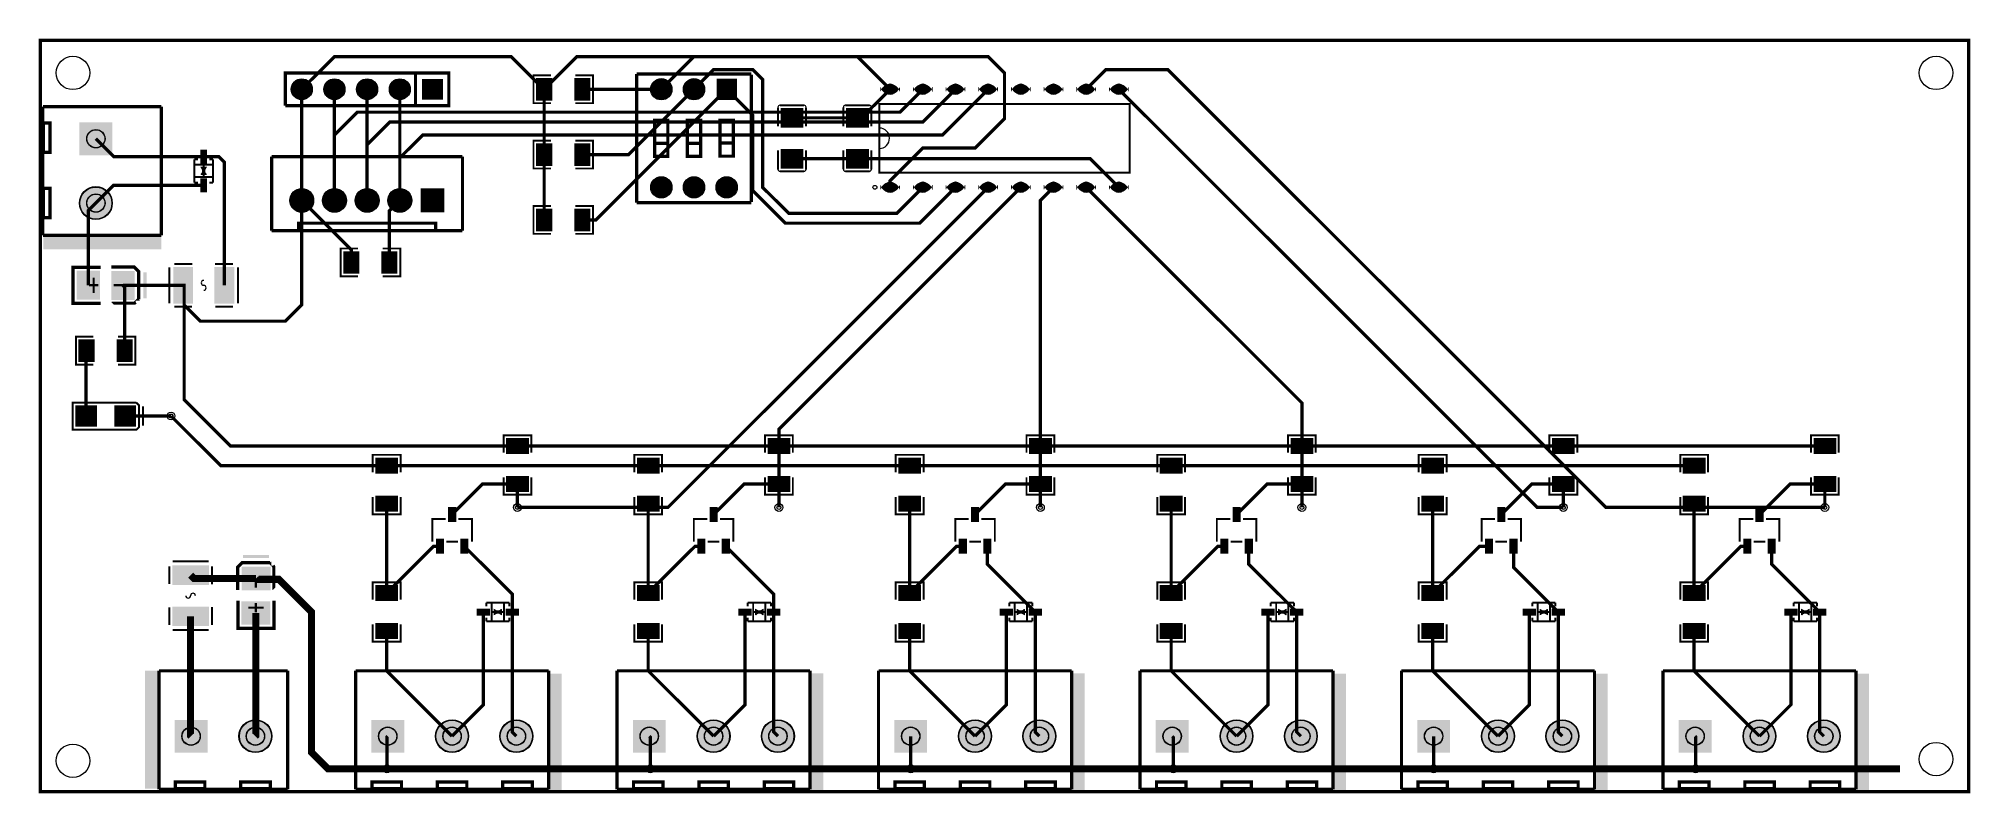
# Model space of a CAD drawing. Header units: millimetres. Extents: x 0 to 150, y -59 to 0.
import ezdxf

# ---------------------------------------------------------------- set-up
doc = ezdxf.new("R2010")
doc.units = ezdxf.units.MM
for name, color, linetype, true_color in [('BoardOutLine', 7, 'Continuous', 0xff00ff), ('BottomLayer', 7, 'Continuous', 0x0000ff), ('BottomSolderMaskLayer', 7, 'Continuous', 0xaa00ff), ('Document', 7, 'Continuous', 0xffffff), ('Hole', 7, 'Continuous', 0x222222), ('Multi-Layer', 7, 'Continuous', 0xc0c0c0), ('TopLayer', 7, 'Continuous', 0xff0000), ('TopPasteMaskLayer', 7, 'Continuous', 0x808080), ('TopSilkLayer', 7, 'Continuous', 0xffcc00), ('TopSolderMaskLayer', 7, 'Continuous', 0x800080)]:
    doc.layers.add(name, color=color, linetype=linetype, true_color=true_color)

msp = doc.modelspace()

# ---------------------------------------------------------------- hatches: boundary and pattern name
at = {"layer": 'BottomSolderMaskLayer'}
for points in [[(19.51, -3.81, 1), (21.13, -3.81, 1)], [(22.05, -3.81, 1), (23.67, -3.81, 1)], [(24.59, -3.81, 1), (26.21, -3.81, 1)], [(27.13, -3.81, 1), (28.75, -3.81, 1)], [(31.29, -4.62), (29.67, -4.62), (29.67, -3), (31.29, -3)], [(47.43, -3.81, 1), (49.09, -3.81, 1)], [(49.97, -3.81, 1), (51.63, -3.81, 1)], [(54.13, -2.98), (54.13, -4.64), (52.55, -4.64), (52.55, -2.98)], [(66.8, -3.62, -0.785398), (65.28, -3.62), (65.28, -4, -0.785398), (66.8, -4)], [(69.34, -3.62, -0.785398), (67.82, -3.62), (67.82, -4, -0.785398), (69.34, -4)], [(71.88, -3.62, -0.785398), (70.36, -3.62), (70.36, -4, -0.785398), (71.88, -4)], [(74.42, -3.62, -0.785398), (72.9, -3.62), (72.9, -4, -0.785398), (74.42, -4)], [(76.96, -3.62, -0.785398), (75.44, -3.62), (75.44, -4, -0.785398), (76.96, -4)], [(79.5, -3.62, -0.785398), (77.98, -3.62), (77.98, -4, -0.785398), (79.5, -4)], [(82.04, -3.62, -0.785398), (80.52, -3.62), (80.52, -4, -0.785398), (82.04, -4)], [(84.58, -3.62, -0.785398), (83.06, -3.62), (83.06, -4, -0.785398), (84.58, -4)], [(5.59, -6.38), (5.59, -8.94), (3.04, -8.94), (3.04, -6.38)], [(3.04, -12.66, 1), (5.59, -12.66, 1)], [(19.39, -12.45, 1), (21.25, -12.45, 1)], [(21.93, -12.45, 1), (23.79, -12.45, 1)], [(24.47, -12.45, 1), (26.33, -12.45, 1)], [(27.01, -12.45, 1), (28.87, -12.45, 1)], [(31.41, -13.37), (29.55, -13.37), (29.55, -11.52), (31.41, -11.52)], [(47.43, -11.43, 1), (49.09, -11.43, 1)], [(49.97, -11.43, 1), (51.63, -11.43, 1)], [(52.51, -11.43, 1), (54.17, -11.43, 1)], [(66.8, -11.24, -0.785398), (65.28, -11.24), (65.28, -11.62, -0.785398), (66.8, -11.62)], [(69.34, -11.24, -0.785398), (67.82, -11.24), (67.82, -11.62, -0.785398), (69.34, -11.62)], [(71.88, -11.24, -0.785398), (70.36, -11.24), (70.36, -11.62, -0.785398), (71.88, -11.62)], [(74.42, -11.24, -0.785398), (72.9, -11.24), (72.9, -11.62, -0.785398), (74.42, -11.62)], [(76.96, -11.24, -0.785398), (75.44, -11.24), (75.44, -11.62, -0.785398), (76.96, -11.62)], [(79.5, -11.24, -0.785398), (77.98, -11.24), (77.98, -11.62, -0.785398), (79.5, -11.62)], [(82.04, -11.24, -0.785398), (80.52, -11.24), (80.52, -11.62, -0.785398), (82.04, -11.62)], [(84.58, -11.24, -0.785398), (83.06, -11.24), (83.06, -11.62, -0.785398), (84.58, -11.62)], [(10.45, -52.83), (13, -52.83), (13, -55.38), (10.45, -55.38)], [(15.45, -54.1, 1), (18, -54.1, 1)], [(25.73, -52.83), (28.28, -52.83), (28.28, -55.38), (25.73, -55.38)], [(30.73, -54.1, 1), (33.28, -54.1, 1)], [(35.73, -54.1, 1), (38.28, -54.1, 1)], [(46.05, -52.83), (48.6, -52.83), (48.6, -55.38), (46.05, -55.38)], [(51.05, -54.1, 1), (53.6, -54.1, 1)], [(56.05, -54.1, 1), (58.6, -54.1, 1)], [(66.37, -52.83), (68.92, -52.83), (68.92, -55.38), (66.37, -55.38)], [(71.37, -54.1, 1), (73.92, -54.1, 1)], [(76.37, -54.1, 1), (78.92, -54.1, 1)], [(86.69, -52.83), (89.24, -52.83), (89.24, -55.38), (86.69, -55.38)], [(91.69, -54.1, 1), (94.24, -54.1, 1)], [(96.69, -54.1, 1), (99.24, -54.1, 1)], [(107.01, -52.83), (109.56, -52.83), (109.56, -55.38), (107.01, -55.38)], [(112.01, -54.1, 1), (114.56, -54.1, 1)], [(117.01, -54.1, 1), (119.56, -54.1, 1)], [(127.33, -52.83), (129.88, -52.83), (129.88, -55.38), (127.33, -55.38)], [(132.33, -54.1, 1), (134.88, -54.1, 1)], [(137.33, -54.1, 1), (139.88, -54.1, 1)]]:
    msp.add_hatch(color=256, dxfattribs=at).paths.add_polyline_path(points)
at = {"layer": 'Document'}
for points in [[(30.73, -14.73), (32.77, -14.73), (32.77, -9.14), (18.03, -9.14), (18.03, -14.73), (20.07, -14.73), (20.07, -14.87), (20.04, -14.9), (17.94, -14.9), (17.89, -14.85), (17.89, -9.05), (17.99, -8.95), (32.79, -8.95), (32.89, -9.05), (32.89, -14.8), (32.84, -14.85), (30.74, -14.85)], [(12.95, -9.91), (12.45, -9.91), (12.7, -10.16)], [(12.45, -10.41), (12.95, -10.41), (12.7, -10.16)], [(3.79, -18.96), (3.79, -19.14), (4.51, -19.14), (4.51, -18.96)], [(4.06, -18.45), (4.06, -19.65), (4.24, -19.65), (4.24, -18.45)], [(6.43, -18.96), (6.43, -19.14), (5.71, -19.14), (5.71, -18.96)], [(3.63, -29.14), (3.63, -29.29), (4.23, -29.29), (4.23, -29.14)], [(3.86, -28.71), (3.86, -29.71), (4.01, -29.71), (4.01, -28.71)], [(6.53, -29.14), (6.53, -29.29), (5.93, -29.29), (5.93, -29.14)], [(16.67, -41.83), (16.85, -41.83), (16.85, -42.55), (16.67, -42.55)], [(16.16, -44.2), (17.36, -44.2), (17.36, -44.02), (16.16, -44.02)], [(16.67, -44.47), (16.85, -44.47), (16.85, -43.75), (16.67, -43.75)], [(35.31, -44.2), (35.31, -44.7), (35.56, -44.45)], [(35.81, -44.7), (35.81, -44.2), (35.56, -44.45)], [(55.63, -44.2), (55.63, -44.7), (55.88, -44.45)], [(56.13, -44.7), (56.13, -44.2), (55.88, -44.45)], [(75.95, -44.2), (75.95, -44.7), (76.2, -44.45)], [(76.45, -44.7), (76.45, -44.2), (76.2, -44.45)], [(96.27, -44.2), (96.27, -44.7), (96.52, -44.45)], [(96.77, -44.7), (96.77, -44.2), (96.52, -44.45)], [(116.59, -44.2), (116.59, -44.7), (116.84, -44.45)], [(117.09, -44.7), (117.09, -44.2), (116.84, -44.45)], [(136.91, -44.2), (136.91, -44.7), (137.16, -44.45)], [(137.41, -44.7), (137.41, -44.2), (137.16, -44.45)]]:
    msp.add_hatch(color=256, dxfattribs=at).paths.add_polyline_path(points)
at = {"layer": 'Multi-Layer'}
for points in [[(19.53, -3.81, 1), (21.11, -3.81, 1)], [(22.07, -3.81, 1), (23.65, -3.81, 1)], [(24.61, -3.81, 1), (26.19, -3.81, 1)], [(27.15, -3.81, 1), (28.73, -3.81, 1)], [(31.27, -4.6), (29.69, -4.6), (29.69, -3.02), (31.27, -3.02)], [(47.46, -3.81, 1), (49.06, -3.81, 1)], [(50, -3.81, 1), (51.6, -3.81, 1)], [(54.1, -3.01), (54.1, -4.61), (52.58, -4.61), (52.58, -3.01)], [(66.77, -3.63, -0.785398), (65.31, -3.63), (65.31, -3.99, -0.785398), (66.77, -3.99)], [(69.31, -3.63, -0.785398), (67.85, -3.63), (67.85, -3.99, -0.785398), (69.31, -3.99)], [(71.85, -3.63, -0.785398), (70.39, -3.63), (70.39, -3.99, -0.785398), (71.85, -3.99)], [(74.39, -3.63, -0.785398), (72.93, -3.63), (72.93, -3.99, -0.785398), (74.39, -3.99)], [(76.93, -3.63, -0.785398), (75.47, -3.63), (75.47, -3.99, -0.785398), (76.93, -3.99)], [(79.47, -3.63, -0.785398), (78.01, -3.63), (78.01, -3.99, -0.785398), (79.47, -3.99)], [(82.01, -3.63, -0.785398), (80.55, -3.63), (80.55, -3.99, -0.785398), (82.01, -3.99)], [(84.55, -3.63, -0.785398), (83.09, -3.63), (83.09, -3.99, -0.785398), (84.55, -3.99)], [(5.57, -6.41), (5.57, -8.91), (3.07, -8.91), (3.07, -6.41)], [(3.07, -12.66, 1), (5.57, -12.66, 1)], [(19.42, -12.45, 1), (21.22, -12.45, 1)], [(21.96, -12.45, 1), (23.76, -12.45, 1)], [(24.5, -12.45, 1), (26.3, -12.45, 1)], [(27.04, -12.45, 1), (28.84, -12.45, 1)], [(31.38, -13.35), (29.58, -13.35), (29.58, -11.55), (31.38, -11.55)], [(47.46, -11.43, 1), (49.06, -11.43, 1)], [(50, -11.43, 1), (51.6, -11.43, 1)], [(52.54, -11.43, 1), (54.14, -11.43, 1)], [(66.77, -11.25, -0.785398), (65.31, -11.25), (65.31, -11.61, -0.785398), (66.77, -11.61)], [(69.31, -11.25, -0.785398), (67.85, -11.25), (67.85, -11.61, -0.785398), (69.31, -11.61)], [(71.85, -11.25, -0.785398), (70.39, -11.25), (70.39, -11.61, -0.785398), (71.85, -11.61)], [(74.39, -11.25, -0.785398), (72.93, -11.25), (72.93, -11.61, -0.785398), (74.39, -11.61)], [(76.93, -11.25, -0.785398), (75.47, -11.25), (75.47, -11.61, -0.785398), (76.93, -11.61)], [(79.47, -11.25, -0.785398), (78.01, -11.25), (78.01, -11.61, -0.785398), (79.47, -11.61)], [(82.01, -11.25, -0.785398), (80.55, -11.25), (80.55, -11.61, -0.785398), (82.01, -11.61)], [(84.55, -11.25, -0.785398), (83.09, -11.25), (83.09, -11.61, -0.785398), (84.55, -11.61)], [(10.47, -52.85), (12.97, -52.85), (12.97, -55.35), (10.47, -55.35)], [(15.47, -54.1, 1), (17.97, -54.1, 1)], [(25.75, -52.85), (28.25, -52.85), (28.25, -55.35), (25.75, -55.35)], [(30.75, -54.1, 1), (33.25, -54.1, 1)], [(35.75, -54.1, 1), (38.25, -54.1, 1)], [(46.07, -52.85), (48.57, -52.85), (48.57, -55.35), (46.07, -55.35)], [(51.07, -54.1, 1), (53.57, -54.1, 1)], [(56.07, -54.1, 1), (58.57, -54.1, 1)], [(66.39, -52.85), (68.89, -52.85), (68.89, -55.35), (66.39, -55.35)], [(71.39, -54.1, 1), (73.89, -54.1, 1)], [(76.39, -54.1, 1), (78.89, -54.1, 1)], [(86.71, -52.85), (89.21, -52.85), (89.21, -55.35), (86.71, -55.35)], [(91.71, -54.1, 1), (94.21, -54.1, 1)], [(96.71, -54.1, 1), (99.21, -54.1, 1)], [(107.03, -52.85), (109.53, -52.85), (109.53, -55.35), (107.03, -55.35)], [(112.03, -54.1, 1), (114.53, -54.1, 1)], [(117.03, -54.1, 1), (119.53, -54.1, 1)], [(127.35, -52.85), (129.85, -52.85), (129.85, -55.35), (127.35, -55.35)], [(132.35, -54.1, 1), (134.85, -54.1, 1)], [(137.35, -54.1, 1), (139.85, -54.1, 1)]]:
    msp.add_hatch(color=256, dxfattribs=at).paths.add_polyline_path(points)
at = {"layer": 'TopLayer'}
for points in [[(39.76, -2.96), (39.76, -4.66), (38.56, -4.66), (38.56, -2.96)], [(41.52, -2.96), (41.52, -4.66), (42.72, -4.66), (42.72, -2.96)], [(57.56, -6.77), (59.28, -6.77), (59.28, -5.29), (57.56, -5.29)], [(64.36, -6.77), (62.64, -6.77), (62.64, -5.29), (64.36, -5.29)], [(12.45, -9.54), (12.95, -9.54), (12.95, -8.55), (12.45, -8.55)], [(39.76, -8.04), (39.76, -9.74), (38.56, -9.74), (38.56, -8.04)], [(41.52, -8.04), (41.52, -9.74), (42.72, -9.74), (42.72, -8.04)], [(57.56, -8.47), (59.28, -8.47), (59.28, -9.96), (57.56, -9.96)], [(64.36, -8.47), (62.64, -8.47), (62.64, -9.96), (64.36, -9.96)], [(12.45, -10.78), (12.95, -10.78), (12.95, -11.77), (12.45, -11.77)], [(39.76, -13.12), (39.76, -14.82), (38.56, -14.82), (38.56, -13.12)], [(41.52, -13.12), (41.52, -14.82), (42.72, -14.82), (42.72, -13.12)], [(24.78, -16.42), (24.78, -18.12), (23.57, -18.12), (23.57, -16.42)], [(26.53, -16.42), (26.53, -18.12), (27.74, -18.12), (27.74, -16.42)], [(4.63, -20.15), (2.84, -20.15), (2.84, -17.95), (4.63, -17.95)], [(7.32, -20.15), (5.53, -20.15), (5.53, -17.95), (7.32, -17.95)], [(11.84, -17.66), (11.84, -20.44), (10.36, -20.44), (10.36, -17.66)], [(13.56, -17.66), (13.56, -20.44), (15.04, -20.44), (15.04, -17.66)], [(4.21, -23.28), (4.21, -24.98), (3, -24.98), (3, -23.28)], [(5.96, -23.28), (5.96, -24.98), (7.16, -24.98), (7.16, -23.28)], [(4.38, -30.01), (2.75, -30.01), (2.75, -28.41), (4.38, -28.41)], [(7.41, -30.01), (5.78, -30.01), (5.78, -28.41), (7.41, -28.41)], [(36.23, -32.14), (37.93, -32.14), (37.93, -30.94), (36.23, -30.94)], [(56.55, -32.14), (58.25, -32.14), (58.25, -30.94), (56.55, -30.94)], [(76.87, -32.14), (78.57, -32.14), (78.57, -30.94), (76.87, -30.94)], [(97.19, -32.14), (98.89, -32.14), (98.89, -30.94), (97.19, -30.94)], [(117.51, -32.14), (119.21, -32.14), (119.21, -30.94), (117.51, -30.94)], [(137.83, -32.14), (139.53, -32.14), (139.53, -30.94), (137.83, -30.94)], [(26.07, -33.67), (27.77, -33.67), (27.77, -32.46), (26.07, -32.46)], [(46.39, -33.67), (48.09, -33.67), (48.09, -32.46), (46.39, -32.46)], [(66.71, -33.67), (68.41, -33.67), (68.41, -32.46), (66.71, -32.46)], [(87.03, -33.67), (88.73, -33.67), (88.73, -32.46), (87.03, -32.46)], [(107.35, -33.67), (109.05, -33.67), (109.05, -32.46), (107.35, -32.46)], [(127.67, -33.67), (129.37, -33.67), (129.37, -32.46), (127.67, -32.46)], [(36.23, -33.89), (37.93, -33.89), (37.93, -35.1), (36.23, -35.1)], [(56.55, -33.89), (58.25, -33.89), (58.25, -35.1), (56.55, -35.1)], [(76.87, -33.89), (78.57, -33.89), (78.57, -35.1), (76.87, -35.1)], [(97.19, -33.89), (98.89, -33.89), (98.89, -35.1), (97.19, -35.1)], [(117.51, -33.89), (119.21, -33.89), (119.21, -35.1), (117.51, -35.1)], [(137.83, -33.89), (139.53, -33.89), (139.53, -35.1), (137.83, -35.1)], [(26.07, -35.42), (27.77, -35.42), (27.77, -36.63), (26.07, -36.63)], [(46.39, -35.42), (48.09, -35.42), (48.09, -36.63), (46.39, -36.63)], [(66.71, -35.42), (68.41, -35.42), (68.41, -36.63), (66.71, -36.63)], [(87.03, -35.42), (88.73, -35.42), (88.73, -36.63), (87.03, -36.63)], [(107.35, -35.42), (109.05, -35.42), (109.05, -36.63), (107.35, -36.63)], [(127.67, -35.42), (129.37, -35.42), (129.37, -36.63), (127.67, -36.63)], [(32.3, -36.33), (32.3, -37.4), (31.7, -37.4), (31.7, -36.33)], [(52.62, -36.33), (52.62, -37.4), (52.02, -37.4), (52.02, -36.33)], [(72.94, -36.33), (72.94, -37.4), (72.34, -37.4), (72.34, -36.33)], [(93.26, -36.33), (93.26, -37.4), (92.66, -37.4), (92.66, -36.33)], [(113.84, -36.33), (113.84, -37.4), (113.24, -37.4), (113.24, -36.33)], [(133.9, -36.33), (133.9, -37.4), (133.3, -37.4), (133.3, -36.33)], [(31.35, -38.8), (31.35, -39.87), (30.75, -39.87), (30.75, -38.8)], [(33.25, -38.8), (33.25, -39.87), (32.65, -39.87), (32.65, -38.8)], [(51.67, -38.8), (51.67, -39.87), (51.07, -39.87), (51.07, -38.8)], [(53.57, -38.8), (53.57, -39.87), (52.97, -39.87), (52.97, -38.8)], [(71.99, -38.8), (71.99, -39.87), (71.39, -39.87), (71.39, -38.8)], [(73.89, -38.8), (73.89, -39.87), (73.29, -39.87), (73.29, -38.8)], [(92.31, -38.8), (92.31, -39.87), (91.71, -39.87), (91.71, -38.8)], [(94.21, -38.8), (94.21, -39.87), (93.61, -39.87), (93.61, -38.8)], [(112.89, -38.8), (112.89, -39.87), (112.29, -39.87), (112.29, -38.8)], [(114.79, -38.8), (114.79, -39.87), (114.19, -39.87), (114.19, -38.8)], [(132.95, -38.8), (132.95, -39.87), (132.35, -39.87), (132.35, -38.8)], [(134.85, -38.8), (134.85, -39.87), (134.25, -39.87), (134.25, -38.8)], [(13.07, -42.32), (10.29, -42.32), (10.29, -40.84), (13.07, -40.84)], [(17.87, -40.94), (17.87, -42.73), (15.67, -42.73), (15.67, -40.94)], [(27.77, -43.58), (26.07, -43.58), (26.07, -42.37), (27.77, -42.37)], [(48.09, -43.58), (46.39, -43.58), (46.39, -42.37), (48.09, -42.37)], [(68.41, -43.58), (66.71, -43.58), (66.71, -42.37), (68.41, -42.37)], [(88.73, -43.58), (87.03, -43.58), (87.03, -42.37), (88.73, -42.37)], [(109.05, -43.58), (107.35, -43.58), (107.35, -42.37), (109.05, -42.37)], [(129.37, -43.58), (127.67, -43.58), (127.67, -42.37), (129.37, -42.37)], [(13.07, -44.04), (10.29, -44.04), (10.29, -45.52), (13.07, -45.52)], [(17.86, -43.63), (17.86, -45.42), (15.66, -45.42), (15.66, -43.63)], [(34.94, -44.7), (34.94, -44.21), (33.95, -44.21), (33.95, -44.7)], [(36.18, -44.7), (36.18, -44.21), (37.17, -44.21), (37.17, -44.7)], [(55.26, -44.7), (55.26, -44.21), (54.27, -44.21), (54.27, -44.7)], [(56.51, -44.7), (56.51, -44.21), (57.49, -44.21), (57.49, -44.7)], [(75.58, -44.7), (75.58, -44.21), (74.59, -44.21), (74.59, -44.7)], [(76.82, -44.7), (76.82, -44.21), (77.81, -44.21), (77.81, -44.7)], [(95.89, -44.7), (95.89, -44.21), (94.91, -44.21), (94.91, -44.7)], [(97.14, -44.7), (97.14, -44.21), (98.13, -44.21), (98.13, -44.7)], [(116.22, -44.7), (116.22, -44.21), (115.23, -44.21), (115.23, -44.7)], [(117.46, -44.7), (117.46, -44.21), (118.45, -44.21), (118.45, -44.7)], [(136.54, -44.7), (136.54, -44.21), (135.55, -44.21), (135.55, -44.7)], [(137.78, -44.7), (137.78, -44.21), (138.77, -44.21), (138.77, -44.7)], [(27.77, -45.33), (26.07, -45.33), (26.07, -46.53), (27.77, -46.53)], [(48.09, -45.33), (46.39, -45.33), (46.39, -46.53), (48.09, -46.53)], [(68.41, -45.33), (66.71, -45.33), (66.71, -46.53), (68.41, -46.53)], [(88.73, -45.33), (87.03, -45.33), (87.03, -46.53), (88.73, -46.53)], [(109.05, -45.33), (107.35, -45.33), (107.35, -46.53), (109.05, -46.53)], [(129.37, -45.33), (127.67, -45.33), (127.67, -46.53), (129.37, -46.53)]]:
    msp.add_hatch(color=256, dxfattribs=at).paths.add_polyline_path(points)
at = {"layer": 'TopPasteMaskLayer'}
for points in [[(39.76, -3.06), (39.76, -3.42), (39.66, -3.52), (39.45, -3.52), (39.35, -3.62), (39.35, -4), (39.45, -4.1), (39.66, -4.1), (39.76, -4.2), (39.76, -4.56), (39.66, -4.66), (38.66, -4.66), (38.56, -4.56), (38.56, -3.06), (38.66, -2.96), (39.66, -2.96)], [(41.52, -3.06), (41.52, -3.42), (41.62, -3.52), (41.83, -3.52), (41.93, -3.62), (41.93, -4), (41.83, -4.1), (41.62, -4.1), (41.52, -4.2), (41.52, -4.56), (41.62, -4.66), (42.62, -4.66), (42.72, -4.56), (42.72, -3.06), (42.62, -2.96), (41.62, -2.96)], [(57.66, -6.77), (58.03, -6.77), (58.13, -6.67), (58.13, -6.37), (58.23, -6.27), (58.61, -6.27), (58.71, -6.37), (58.71, -6.67), (58.81, -6.77), (59.18, -6.77), (59.28, -6.67), (59.28, -5.39), (59.18, -5.29), (57.66, -5.29), (57.56, -5.39), (57.56, -6.67)], [(64.26, -6.77), (63.89, -6.77), (63.79, -6.67), (63.79, -6.37), (63.69, -6.27), (63.31, -6.27), (63.21, -6.37), (63.21, -6.67), (63.11, -6.77), (62.74, -6.77), (62.64, -6.67), (62.64, -5.39), (62.74, -5.29), (64.26, -5.29), (64.36, -5.39), (64.36, -6.67)], [(12.45, -9.54), (12.95, -9.54), (12.95, -8.55), (12.45, -8.55)], [(39.76, -8.14), (39.76, -8.5), (39.66, -8.6), (39.45, -8.6), (39.35, -8.7), (39.35, -9.08), (39.45, -9.18), (39.66, -9.18), (39.76, -9.28), (39.76, -9.64), (39.66, -9.74), (38.66, -9.74), (38.56, -9.64), (38.56, -8.14), (38.66, -8.04), (39.66, -8.04)], [(41.52, -8.14), (41.52, -8.5), (41.62, -8.6), (41.83, -8.6), (41.93, -8.7), (41.93, -9.08), (41.83, -9.18), (41.62, -9.18), (41.52, -9.28), (41.52, -9.64), (41.62, -9.74), (42.62, -9.74), (42.72, -9.64), (42.72, -8.14), (42.62, -8.04), (41.62, -8.04)], [(57.66, -8.47), (58.03, -8.47), (58.13, -8.57), (58.13, -8.87), (58.23, -8.97), (58.61, -8.97), (58.71, -8.87), (58.71, -8.57), (58.81, -8.47), (59.18, -8.47), (59.28, -8.57), (59.28, -9.86), (59.18, -9.96), (57.66, -9.96), (57.56, -9.86), (57.56, -8.57)], [(64.26, -8.47), (63.89, -8.47), (63.79, -8.57), (63.79, -8.87), (63.69, -8.97), (63.31, -8.97), (63.21, -8.87), (63.21, -8.57), (63.11, -8.47), (62.74, -8.47), (62.64, -8.57), (62.64, -9.86), (62.74, -9.96), (64.26, -9.96), (64.36, -9.86), (64.36, -8.57)], [(12.45, -10.78), (12.95, -10.78), (12.95, -11.77), (12.45, -11.77)], [(39.76, -13.22), (39.76, -13.58), (39.66, -13.68), (39.45, -13.68), (39.35, -13.78), (39.35, -14.16), (39.45, -14.26), (39.66, -14.26), (39.76, -14.36), (39.76, -14.72), (39.66, -14.82), (38.66, -14.82), (38.56, -14.72), (38.56, -13.22), (38.66, -13.12), (39.66, -13.12)], [(41.52, -13.22), (41.52, -13.58), (41.62, -13.68), (41.83, -13.68), (41.93, -13.78), (41.93, -14.16), (41.83, -14.26), (41.62, -14.26), (41.52, -14.36), (41.52, -14.72), (41.62, -14.82), (42.62, -14.82), (42.72, -14.72), (42.72, -13.22), (42.62, -13.12), (41.62, -13.12)], [(24.78, -16.52), (24.78, -16.88), (24.68, -16.98), (24.47, -16.98), (24.37, -17.08), (24.37, -17.46), (24.47, -17.56), (24.68, -17.56), (24.78, -17.66), (24.78, -18.02), (24.68, -18.12), (23.67, -18.12), (23.57, -18.02), (23.57, -16.52), (23.67, -16.42), (24.68, -16.42)], [(26.53, -16.52), (26.53, -16.88), (26.63, -16.98), (26.84, -16.98), (26.94, -17.08), (26.94, -17.46), (26.84, -17.56), (26.63, -17.56), (26.53, -17.66), (26.53, -18.02), (26.63, -18.12), (27.64, -18.12), (27.74, -18.02), (27.74, -16.52), (27.64, -16.42), (26.63, -16.42)], [(4.63, -20.15), (2.84, -20.15), (2.84, -17.95), (4.63, -17.95)], [(7.32, -20.15), (5.53, -20.15), (5.53, -17.95), (7.32, -17.95)], [(11.84, -17.76), (11.84, -18.48), (11.74, -18.58), (11.44, -18.58), (11.34, -18.68), (11.34, -19.42), (11.44, -19.52), (11.74, -19.52), (11.84, -19.62), (11.84, -20.34), (11.74, -20.44), (10.46, -20.44), (10.36, -20.34), (10.36, -17.76), (10.46, -17.66), (11.74, -17.66)], [(13.56, -17.76), (13.56, -18.48), (13.66, -18.58), (13.96, -18.58), (14.06, -18.68), (14.06, -19.42), (13.96, -19.52), (13.66, -19.52), (13.56, -19.62), (13.56, -20.34), (13.66, -20.44), (14.94, -20.44), (15.04, -20.34), (15.04, -17.76), (14.94, -17.66), (13.66, -17.66)], [(4.21, -23.38), (4.21, -23.74), (4.11, -23.84), (3.89, -23.84), (3.79, -23.94), (3.79, -24.32), (3.89, -24.42), (4.11, -24.42), (4.21, -24.52), (4.21, -24.88), (4.11, -24.98), (3.1, -24.98), (3, -24.88), (3, -23.38), (3.1, -23.28), (4.11, -23.28)], [(5.96, -23.38), (5.96, -23.74), (6.06, -23.84), (6.27, -23.84), (6.37, -23.94), (6.37, -24.32), (6.27, -24.42), (6.06, -24.42), (5.96, -24.52), (5.96, -24.88), (6.06, -24.98), (7.06, -24.98), (7.16, -24.88), (7.16, -23.38), (7.06, -23.28), (6.06, -23.28)], [(4.38, -29.91), (4.38, -29.54), (4.28, -29.44), (3.92, -29.44), (3.82, -29.34), (3.82, -29.08), (3.92, -28.98), (4.28, -28.98), (4.38, -28.88), (4.38, -28.51), (4.28, -28.41), (2.85, -28.41), (2.75, -28.51), (2.75, -29.91), (2.85, -30.01), (4.28, -30.01)], [(5.78, -28.51), (5.78, -28.88), (5.88, -28.98), (6.24, -28.98), (6.34, -29.08), (6.34, -29.34), (6.24, -29.44), (5.88, -29.44), (5.78, -29.54), (5.78, -29.91), (5.88, -30.01), (7.32, -30.01), (7.42, -29.91), (7.42, -28.51), (7.32, -28.41), (5.88, -28.41)], [(36.33, -32.14), (36.69, -32.14), (36.79, -32.04), (36.79, -31.83), (36.89, -31.73), (37.27, -31.73), (37.37, -31.83), (37.37, -32.04), (37.47, -32.14), (37.83, -32.14), (37.93, -32.04), (37.93, -31.04), (37.83, -30.94), (36.33, -30.94), (36.23, -31.04), (36.23, -32.04)], [(56.65, -32.14), (57.01, -32.14), (57.11, -32.04), (57.11, -31.83), (57.21, -31.73), (57.59, -31.73), (57.69, -31.83), (57.69, -32.04), (57.79, -32.14), (58.15, -32.14), (58.25, -32.04), (58.25, -31.04), (58.15, -30.94), (56.65, -30.94), (56.55, -31.04), (56.55, -32.04)], [(76.97, -32.14), (77.33, -32.14), (77.43, -32.04), (77.43, -31.83), (77.53, -31.73), (77.91, -31.73), (78.01, -31.83), (78.01, -32.04), (78.11, -32.14), (78.47, -32.14), (78.57, -32.04), (78.57, -31.04), (78.47, -30.94), (76.97, -30.94), (76.87, -31.04), (76.87, -32.04)], [(97.29, -32.14), (97.65, -32.14), (97.75, -32.04), (97.75, -31.83), (97.85, -31.73), (98.23, -31.73), (98.33, -31.83), (98.33, -32.04), (98.43, -32.14), (98.79, -32.14), (98.89, -32.04), (98.89, -31.04), (98.79, -30.94), (97.29, -30.94), (97.19, -31.04), (97.19, -32.04)], [(117.61, -32.14), (117.97, -32.14), (118.07, -32.04), (118.07, -31.83), (118.17, -31.73), (118.55, -31.73), (118.65, -31.83), (118.65, -32.04), (118.75, -32.14), (119.11, -32.14), (119.21, -32.04), (119.21, -31.04), (119.11, -30.94), (117.61, -30.94), (117.51, -31.04), (117.51, -32.04)], [(137.93, -32.14), (138.29, -32.14), (138.39, -32.04), (138.39, -31.83), (138.49, -31.73), (138.87, -31.73), (138.97, -31.83), (138.97, -32.04), (139.07, -32.14), (139.43, -32.14), (139.53, -32.04), (139.53, -31.04), (139.43, -30.94), (137.93, -30.94), (137.83, -31.04), (137.83, -32.04)], [(26.17, -33.67), (26.53, -33.67), (26.63, -33.57), (26.63, -33.36), (26.73, -33.26), (27.11, -33.26), (27.21, -33.36), (27.21, -33.57), (27.31, -33.67), (27.67, -33.67), (27.77, -33.57), (27.77, -32.56), (27.67, -32.46), (26.17, -32.46), (26.07, -32.56), (26.07, -33.57)], [(46.49, -33.67), (46.85, -33.67), (46.95, -33.57), (46.95, -33.36), (47.05, -33.26), (47.43, -33.26), (47.53, -33.36), (47.53, -33.57), (47.63, -33.67), (47.99, -33.67), (48.09, -33.57), (48.09, -32.56), (47.99, -32.46), (46.49, -32.46), (46.39, -32.56), (46.39, -33.57)], [(66.81, -33.67), (67.17, -33.67), (67.27, -33.57), (67.27, -33.36), (67.37, -33.26), (67.75, -33.26), (67.85, -33.36), (67.85, -33.57), (67.95, -33.67), (68.31, -33.67), (68.41, -33.57), (68.41, -32.56), (68.31, -32.46), (66.81, -32.46), (66.71, -32.56), (66.71, -33.57)], [(87.13, -33.67), (87.49, -33.67), (87.59, -33.57), (87.59, -33.36), (87.69, -33.26), (88.07, -33.26), (88.17, -33.36), (88.17, -33.57), (88.27, -33.67), (88.63, -33.67), (88.73, -33.57), (88.73, -32.56), (88.63, -32.46), (87.13, -32.46), (87.03, -32.56), (87.03, -33.57)], [(107.45, -33.67), (107.81, -33.67), (107.91, -33.57), (107.91, -33.36), (108.01, -33.26), (108.39, -33.26), (108.49, -33.36), (108.49, -33.57), (108.59, -33.67), (108.95, -33.67), (109.05, -33.57), (109.05, -32.56), (108.95, -32.46), (107.45, -32.46), (107.35, -32.56), (107.35, -33.57)], [(127.77, -33.67), (128.13, -33.67), (128.23, -33.57), (128.23, -33.36), (128.33, -33.26), (128.71, -33.26), (128.81, -33.36), (128.81, -33.57), (128.91, -33.67), (129.27, -33.67), (129.37, -33.57), (129.37, -32.56), (129.27, -32.46), (127.77, -32.46), (127.67, -32.56), (127.67, -33.57)], [(36.33, -33.89), (36.69, -33.89), (36.79, -33.99), (36.79, -34.21), (36.89, -34.31), (37.27, -34.31), (37.37, -34.21), (37.37, -33.99), (37.47, -33.89), (37.83, -33.89), (37.93, -33.99), (37.93, -35), (37.83, -35.1), (36.33, -35.1), (36.23, -35), (36.23, -33.99)], [(56.65, -33.89), (57.01, -33.89), (57.11, -33.99), (57.11, -34.21), (57.21, -34.31), (57.59, -34.31), (57.69, -34.21), (57.69, -33.99), (57.79, -33.89), (58.15, -33.89), (58.25, -33.99), (58.25, -35), (58.15, -35.1), (56.65, -35.1), (56.55, -35), (56.55, -33.99)], [(76.97, -33.89), (77.33, -33.89), (77.43, -33.99), (77.43, -34.21), (77.53, -34.31), (77.91, -34.31), (78.01, -34.21), (78.01, -33.99), (78.11, -33.89), (78.47, -33.89), (78.57, -33.99), (78.57, -35), (78.47, -35.1), (76.97, -35.1), (76.87, -35), (76.87, -33.99)], [(97.29, -33.89), (97.65, -33.89), (97.75, -33.99), (97.75, -34.21), (97.85, -34.31), (98.23, -34.31), (98.33, -34.21), (98.33, -33.99), (98.43, -33.89), (98.79, -33.89), (98.89, -33.99), (98.89, -35), (98.79, -35.1), (97.29, -35.1), (97.19, -35), (97.19, -33.99)], [(117.61, -33.89), (117.97, -33.89), (118.07, -33.99), (118.07, -34.21), (118.17, -34.31), (118.55, -34.31), (118.65, -34.21), (118.65, -33.99), (118.75, -33.89), (119.11, -33.89), (119.21, -33.99), (119.21, -35), (119.11, -35.1), (117.61, -35.1), (117.51, -35), (117.51, -33.99)], [(137.93, -33.89), (138.29, -33.89), (138.39, -33.99), (138.39, -34.21), (138.49, -34.31), (138.87, -34.31), (138.97, -34.21), (138.97, -33.99), (139.07, -33.89), (139.43, -33.89), (139.53, -33.99), (139.53, -35), (139.43, -35.1), (137.93, -35.1), (137.83, -35), (137.83, -33.99)], [(26.17, -35.42), (26.53, -35.42), (26.63, -35.52), (26.63, -35.73), (26.73, -35.83), (27.11, -35.83), (27.21, -35.73), (27.21, -35.52), (27.31, -35.42), (27.67, -35.42), (27.77, -35.52), (27.77, -36.53), (27.67, -36.63), (26.17, -36.63), (26.07, -36.53), (26.07, -35.52)], [(46.49, -35.42), (46.85, -35.42), (46.95, -35.52), (46.95, -35.73), (47.05, -35.83), (47.43, -35.83), (47.53, -35.73), (47.53, -35.52), (47.63, -35.42), (47.99, -35.42), (48.09, -35.52), (48.09, -36.53), (47.99, -36.63), (46.49, -36.63), (46.39, -36.53), (46.39, -35.52)], [(66.81, -35.42), (67.17, -35.42), (67.27, -35.52), (67.27, -35.73), (67.37, -35.83), (67.75, -35.83), (67.85, -35.73), (67.85, -35.52), (67.95, -35.42), (68.31, -35.42), (68.41, -35.52), (68.41, -36.53), (68.31, -36.63), (66.81, -36.63), (66.71, -36.53), (66.71, -35.52)], [(87.13, -35.42), (87.49, -35.42), (87.59, -35.52), (87.59, -35.73), (87.69, -35.83), (88.07, -35.83), (88.17, -35.73), (88.17, -35.52), (88.27, -35.42), (88.63, -35.42), (88.73, -35.52), (88.73, -36.53), (88.63, -36.63), (87.13, -36.63), (87.03, -36.53), (87.03, -35.52)], [(107.45, -35.42), (107.81, -35.42), (107.91, -35.52), (107.91, -35.73), (108.01, -35.83), (108.39, -35.83), (108.49, -35.73), (108.49, -35.52), (108.59, -35.42), (108.95, -35.42), (109.05, -35.52), (109.05, -36.53), (108.95, -36.63), (107.45, -36.63), (107.35, -36.53), (107.35, -35.52)], [(127.77, -35.42), (128.13, -35.42), (128.23, -35.52), (128.23, -35.73), (128.33, -35.83), (128.71, -35.83), (128.81, -35.73), (128.81, -35.52), (128.91, -35.42), (129.27, -35.42), (129.37, -35.52), (129.37, -36.53), (129.27, -36.63), (127.77, -36.63), (127.67, -36.53), (127.67, -35.52)], [(32.3, -36.33), (32.3, -37.4), (31.7, -37.4), (31.7, -36.33)], [(52.62, -36.33), (52.62, -37.4), (52.02, -37.4), (52.02, -36.33)], [(72.94, -36.33), (72.94, -37.4), (72.34, -37.4), (72.34, -36.33)], [(93.26, -36.33), (93.26, -37.4), (92.66, -37.4), (92.66, -36.33)], [(113.84, -36.33), (113.84, -37.4), (113.24, -37.4), (113.24, -36.33)], [(133.9, -36.33), (133.9, -37.4), (133.3, -37.4), (133.3, -36.33)], [(31.35, -38.8), (31.35, -39.87), (30.75, -39.87), (30.75, -38.8)], [(33.25, -38.8), (33.25, -39.87), (32.65, -39.87), (32.65, -38.8)], [(51.67, -38.8), (51.67, -39.87), (51.07, -39.87), (51.07, -38.8)], [(53.57, -38.8), (53.57, -39.87), (52.97, -39.87), (52.97, -38.8)], [(71.99, -38.8), (71.99, -39.87), (71.39, -39.87), (71.39, -38.8)], [(73.89, -38.8), (73.89, -39.87), (73.29, -39.87), (73.29, -38.8)], [(92.31, -38.8), (92.31, -39.87), (91.71, -39.87), (91.71, -38.8)], [(94.21, -38.8), (94.21, -39.87), (93.61, -39.87), (93.61, -38.8)], [(112.89, -38.8), (112.89, -39.87), (112.29, -39.87), (112.29, -38.8)], [(114.79, -38.8), (114.79, -39.87), (114.19, -39.87), (114.19, -38.8)], [(132.95, -38.8), (132.95, -39.87), (132.35, -39.87), (132.35, -38.8)], [(134.85, -38.8), (134.85, -39.87), (134.25, -39.87), (134.25, -38.8)], [(12.97, -42.32), (12.26, -42.32), (12.16, -42.22), (12.16, -41.92), (12.06, -41.82), (11.31, -41.82), (11.21, -41.92), (11.21, -42.22), (11.11, -42.32), (10.39, -42.32), (10.29, -42.22), (10.29, -40.94), (10.39, -40.84), (12.97, -40.84), (13.07, -40.94), (13.07, -42.22)], [(17.87, -40.94), (17.87, -42.73), (15.67, -42.73), (15.67, -40.94)], [(27.67, -43.58), (27.31, -43.58), (27.21, -43.48), (27.21, -43.26), (27.11, -43.16), (26.73, -43.16), (26.63, -43.26), (26.63, -43.48), (26.53, -43.58), (26.17, -43.58), (26.07, -43.48), (26.07, -42.47), (26.17, -42.37), (27.67, -42.37), (27.77, -42.47), (27.77, -43.48)], [(47.99, -43.58), (47.63, -43.58), (47.53, -43.48), (47.53, -43.26), (47.43, -43.16), (47.05, -43.16), (46.95, -43.26), (46.95, -43.48), (46.85, -43.58), (46.49, -43.58), (46.39, -43.48), (46.39, -42.47), (46.49, -42.37), (47.99, -42.37), (48.09, -42.47), (48.09, -43.48)], [(68.31, -43.58), (67.95, -43.58), (67.85, -43.48), (67.85, -43.26), (67.75, -43.16), (67.37, -43.16), (67.27, -43.26), (67.27, -43.48), (67.17, -43.58), (66.81, -43.58), (66.71, -43.48), (66.71, -42.47), (66.81, -42.37), (68.31, -42.37), (68.41, -42.47), (68.41, -43.48)], [(88.63, -43.58), (88.27, -43.58), (88.17, -43.48), (88.17, -43.26), (88.07, -43.16), (87.69, -43.16), (87.59, -43.26), (87.59, -43.48), (87.49, -43.58), (87.13, -43.58), (87.03, -43.48), (87.03, -42.47), (87.13, -42.37), (88.63, -42.37), (88.73, -42.47), (88.73, -43.48)], [(108.95, -43.58), (108.59, -43.58), (108.49, -43.48), (108.49, -43.26), (108.39, -43.16), (108.01, -43.16), (107.91, -43.26), (107.91, -43.48), (107.81, -43.58), (107.45, -43.58), (107.35, -43.48), (107.35, -42.47), (107.45, -42.37), (108.95, -42.37), (109.05, -42.47), (109.05, -43.48)], [(129.27, -43.58), (128.91, -43.58), (128.81, -43.48), (128.81, -43.26), (128.71, -43.16), (128.33, -43.16), (128.23, -43.26), (128.23, -43.48), (128.13, -43.58), (127.77, -43.58), (127.67, -43.48), (127.67, -42.47), (127.77, -42.37), (129.27, -42.37), (129.37, -42.47), (129.37, -43.48)], [(12.97, -44.04), (12.26, -44.04), (12.16, -44.14), (12.16, -44.44), (12.06, -44.54), (11.31, -44.54), (11.21, -44.44), (11.21, -44.14), (11.11, -44.04), (10.39, -44.04), (10.29, -44.14), (10.29, -45.42), (10.39, -45.52), (12.97, -45.52), (13.07, -45.42), (13.07, -44.14)], [(17.86, -43.63), (17.86, -45.42), (15.66, -45.42), (15.66, -43.63)], [(34.94, -44.7), (34.94, -44.21), (33.95, -44.21), (33.95, -44.7)], [(36.18, -44.7), (36.18, -44.21), (37.17, -44.21), (37.17, -44.7)], [(55.26, -44.7), (55.26, -44.21), (54.27, -44.21), (54.27, -44.7)], [(56.51, -44.7), (56.51, -44.21), (57.49, -44.21), (57.49, -44.7)], [(75.58, -44.7), (75.58, -44.21), (74.59, -44.21), (74.59, -44.7)], [(76.82, -44.7), (76.82, -44.21), (77.81, -44.21), (77.81, -44.7)], [(95.89, -44.7), (95.89, -44.21), (94.91, -44.21), (94.91, -44.7)], [(97.14, -44.7), (97.14, -44.21), (98.13, -44.21), (98.13, -44.7)], [(116.22, -44.7), (116.22, -44.21), (115.23, -44.21), (115.23, -44.7)], [(117.46, -44.7), (117.46, -44.21), (118.45, -44.21), (118.45, -44.7)], [(136.54, -44.7), (136.54, -44.21), (135.55, -44.21), (135.55, -44.7)], [(137.78, -44.7), (137.78, -44.21), (138.77, -44.21), (138.77, -44.7)], [(27.67, -45.33), (27.31, -45.33), (27.21, -45.43), (27.21, -45.64), (27.11, -45.74), (26.73, -45.74), (26.63, -45.64), (26.63, -45.43), (26.53, -45.33), (26.17, -45.33), (26.07, -45.43), (26.07, -46.43), (26.17, -46.53), (27.67, -46.53), (27.77, -46.43), (27.77, -45.43)], [(47.99, -45.33), (47.63, -45.33), (47.53, -45.43), (47.53, -45.64), (47.43, -45.74), (47.05, -45.74), (46.95, -45.64), (46.95, -45.43), (46.85, -45.33), (46.49, -45.33), (46.39, -45.43), (46.39, -46.43), (46.49, -46.53), (47.99, -46.53), (48.09, -46.43), (48.09, -45.43)], [(68.31, -45.33), (67.95, -45.33), (67.85, -45.43), (67.85, -45.64), (67.75, -45.74), (67.37, -45.74), (67.27, -45.64), (67.27, -45.43), (67.17, -45.33), (66.81, -45.33), (66.71, -45.43), (66.71, -46.43), (66.81, -46.53), (68.31, -46.53), (68.41, -46.43), (68.41, -45.43)], [(88.63, -45.33), (88.27, -45.33), (88.17, -45.43), (88.17, -45.64), (88.07, -45.74), (87.69, -45.74), (87.59, -45.64), (87.59, -45.43), (87.49, -45.33), (87.13, -45.33), (87.03, -45.43), (87.03, -46.43), (87.13, -46.53), (88.63, -46.53), (88.73, -46.43), (88.73, -45.43)], [(108.95, -45.33), (108.59, -45.33), (108.49, -45.43), (108.49, -45.64), (108.39, -45.74), (108.01, -45.74), (107.91, -45.64), (107.91, -45.43), (107.81, -45.33), (107.45, -45.33), (107.35, -45.43), (107.35, -46.43), (107.45, -46.53), (108.95, -46.53), (109.05, -46.43), (109.05, -45.43)], [(129.27, -45.33), (128.91, -45.33), (128.81, -45.43), (128.81, -45.64), (128.71, -45.74), (128.33, -45.74), (128.23, -45.64), (128.23, -45.43), (128.13, -45.33), (127.77, -45.33), (127.67, -45.43), (127.67, -46.43), (127.77, -46.53), (129.27, -46.53), (129.37, -46.43), (129.37, -45.43)]]:
    msp.add_hatch(color=256, dxfattribs=at).paths.add_polyline_path(points)
at = {"layer": 'TopSilkLayer'}
for points in [[(0.25, -15.24), (9.4, -15.24), (9.4, -16.26), (0.25, -16.26), (0.25, -15.24)], [(8.26, -20.07), (8, -20.07), (8, -18.03), (8.26, -18.03)], [(7.91, -28.45), (7.91, -29.95), (8.07, -29.95), (8.07, -28.45)], [(17.78, -40.01), (17.78, -40.26), (15.75, -40.26), (15.75, -40.01)], [(8.13, -49.02), (9.14, -49.02), (9.14, -58.17), (8.13, -58.17), (8.13, -49.02)], [(39.5, -49.24), (40.52, -49.24), (40.52, -58.39), (39.5, -58.39), (39.5, -49.24)], [(59.82, -49.22), (60.84, -49.22), (60.84, -58.37), (59.82, -58.37), (59.82, -49.22)], [(80.14, -49.22), (81.16, -49.22), (81.16, -58.37), (80.14, -58.37), (80.14, -49.22)], [(100.46, -49.24), (101.48, -49.24), (101.48, -58.39), (100.46, -58.39), (100.46, -49.24)], [(120.78, -49.24), (121.8, -49.24), (121.8, -58.39), (120.78, -58.39), (120.78, -49.24)], [(141.1, -49.24), (142.12, -49.24), (142.12, -58.39), (141.1, -58.39), (141.1, -49.24)]]:
    msp.add_hatch(color=256, dxfattribs=at).paths.add_polyline_path(points)
at = {"layer": 'TopSolderMaskLayer'}
for points in [[(19.51, -3.81, 1), (21.13, -3.81, 1)], [(22.05, -3.81, 1), (23.67, -3.81, 1)], [(24.59, -3.81, 1), (26.21, -3.81, 1)], [(27.13, -3.81, 1), (28.75, -3.81, 1)], [(31.29, -4.62), (29.67, -4.62), (29.67, -3), (31.29, -3)], [(39.79, -2.93), (39.79, -4.69), (38.53, -4.69), (38.53, -2.93)], [(41.49, -2.93), (41.49, -4.69), (42.75, -4.69), (42.75, -2.93)], [(47.43, -3.81, 1), (49.09, -3.81, 1)], [(49.97, -3.81, 1), (51.63, -3.81, 1)], [(54.13, -2.98), (54.13, -4.64), (52.55, -4.64), (52.55, -2.98)], [(66.8, -3.62, -0.785398), (65.28, -3.62), (65.28, -4, -0.785398), (66.8, -4)], [(69.34, -3.62, -0.785398), (67.82, -3.62), (67.82, -4, -0.785398), (69.34, -4)], [(71.88, -3.62, -0.785398), (70.36, -3.62), (70.36, -4, -0.785398), (71.88, -4)], [(74.42, -3.62, -0.785398), (72.9, -3.62), (72.9, -4, -0.785398), (74.42, -4)], [(76.96, -3.62, -0.785398), (75.44, -3.62), (75.44, -4, -0.785398), (76.96, -4)], [(79.5, -3.62, -0.785398), (77.98, -3.62), (77.98, -4, -0.785398), (79.5, -4)], [(82.04, -3.62, -0.785398), (80.52, -3.62), (80.52, -4, -0.785398), (82.04, -4)], [(84.58, -3.62, -0.785398), (83.06, -3.62), (83.06, -4, -0.785398), (84.58, -4)], [(57.53, -6.79), (59.31, -6.79), (59.31, -5.26), (57.53, -5.26)], [(64.39, -6.79), (62.61, -6.79), (62.61, -5.26), (64.39, -5.26)], [(5.59, -6.38), (5.59, -8.94), (3.04, -8.94), (3.04, -6.38)], [(12.44, -9.59), (12.96, -9.59), (12.96, -8.5), (12.44, -8.5)], [(39.79, -8.01), (39.79, -9.77), (38.53, -9.77), (38.53, -8.01)], [(41.49, -8.01), (41.49, -9.77), (42.75, -9.77), (42.75, -8.01)], [(57.53, -8.45), (59.31, -8.45), (59.31, -9.98), (57.53, -9.98)], [(64.39, -8.45), (62.61, -8.45), (62.61, -9.98), (64.39, -9.98)], [(3.04, -12.66, 1), (5.59, -12.66, 1)], [(12.44, -10.73), (12.96, -10.73), (12.96, -11.82), (12.44, -11.82)], [(19.39, -12.45, 1), (21.25, -12.45, 1)], [(21.93, -12.45, 1), (23.79, -12.45, 1)], [(24.47, -12.45, 1), (26.33, -12.45, 1)], [(27.01, -12.45, 1), (28.87, -12.45, 1)], [(31.41, -13.37), (29.55, -13.37), (29.55, -11.52), (31.41, -11.52)], [(47.43, -11.43, 1), (49.09, -11.43, 1)], [(49.97, -11.43, 1), (51.63, -11.43, 1)], [(52.51, -11.43, 1), (54.17, -11.43, 1)], [(66.8, -11.24, -0.785398), (65.28, -11.24), (65.28, -11.62, -0.785398), (66.8, -11.62)], [(69.34, -11.24, -0.785398), (67.82, -11.24), (67.82, -11.62, -0.785398), (69.34, -11.62)], [(71.88, -11.24, -0.785398), (70.36, -11.24), (70.36, -11.62, -0.785398), (71.88, -11.62)], [(74.42, -11.24, -0.785398), (72.9, -11.24), (72.9, -11.62, -0.785398), (74.42, -11.62)], [(76.96, -11.24, -0.785398), (75.44, -11.24), (75.44, -11.62, -0.785398), (76.96, -11.62)], [(79.5, -11.24, -0.785398), (77.98, -11.24), (77.98, -11.62, -0.785398), (79.5, -11.62)], [(82.04, -11.24, -0.785398), (80.52, -11.24), (80.52, -11.62, -0.785398), (82.04, -11.62)], [(84.58, -11.24, -0.785398), (83.06, -11.24), (83.06, -11.62, -0.785398), (84.58, -11.62)], [(39.79, -13.09), (39.79, -14.85), (38.53, -14.85), (38.53, -13.09)], [(41.49, -13.09), (41.49, -14.85), (42.75, -14.85), (42.75, -13.09)], [(24.8, -16.4), (24.8, -18.15), (23.55, -18.15), (23.55, -16.4)], [(26.5, -16.4), (26.5, -18.15), (27.76, -18.15), (27.76, -16.4)], [(4.65, -20.17), (2.82, -20.17), (2.82, -17.92), (4.65, -17.92)], [(7.34, -20.18), (5.51, -20.18), (5.51, -17.93), (7.34, -17.93)], [(11.87, -17.63), (11.87, -20.47), (10.33, -20.47), (10.33, -17.63)], [(13.53, -17.63), (13.53, -20.47), (15.07, -20.47), (15.07, -17.63)], [(4.23, -23.25), (4.23, -25.01), (2.97, -25.01), (2.97, -23.25)], [(5.93, -23.25), (5.93, -25.01), (7.19, -25.01), (7.19, -23.25)], [(4.41, -30.04), (2.72, -30.04), (2.72, -28.38), (4.41, -28.38)], [(7.44, -30.04), (5.75, -30.04), (5.75, -28.38), (7.44, -28.38)], [(36.2, -32.16), (37.97, -32.16), (37.97, -30.92), (36.2, -30.92)], [(56.52, -32.16), (58.29, -32.16), (58.29, -30.92), (56.52, -30.92)], [(76.84, -32.16), (78.61, -32.16), (78.61, -30.92), (76.84, -30.92)], [(97.16, -32.16), (98.93, -32.16), (98.93, -30.92), (97.16, -30.92)], [(117.48, -32.16), (119.25, -32.16), (119.25, -30.92), (117.48, -30.92)], [(137.8, -32.16), (139.57, -32.16), (139.57, -30.92), (137.8, -30.92)], [(26.04, -33.69), (27.81, -33.69), (27.81, -32.44), (26.04, -32.44)], [(46.36, -33.69), (48.13, -33.69), (48.13, -32.44), (46.36, -32.44)], [(66.68, -33.69), (68.45, -33.69), (68.45, -32.44), (66.68, -32.44)], [(87, -33.69), (88.77, -33.69), (88.77, -32.44), (87, -32.44)], [(107.32, -33.69), (109.09, -33.69), (109.09, -32.44), (107.32, -32.44)], [(127.64, -33.69), (129.41, -33.69), (129.41, -32.44), (127.64, -32.44)], [(36.2, -33.88), (37.97, -33.88), (37.97, -35.12), (36.2, -35.12)], [(56.52, -33.88), (58.29, -33.88), (58.29, -35.12), (56.52, -35.12)], [(76.84, -33.88), (78.61, -33.88), (78.61, -35.12), (76.84, -35.12)], [(97.16, -33.88), (98.93, -33.88), (98.93, -35.12), (97.16, -35.12)], [(117.48, -33.88), (119.25, -33.88), (119.25, -35.12), (117.48, -35.12)], [(137.8, -33.88), (139.57, -33.88), (139.57, -35.12), (137.8, -35.12)], [(26.04, -35.4), (27.81, -35.4), (27.81, -36.64), (26.04, -36.64)], [(46.36, -35.4), (48.13, -35.4), (48.13, -36.64), (46.36, -36.64)], [(66.68, -35.4), (68.45, -35.4), (68.45, -36.64), (66.68, -36.64)], [(87, -35.4), (88.77, -35.4), (88.77, -36.64), (87, -36.64)], [(107.32, -35.4), (109.09, -35.4), (109.09, -36.64), (107.32, -36.64)], [(127.64, -35.4), (129.41, -35.4), (129.41, -36.64), (127.64, -36.64)], [(32.32, -36.28), (32.32, -37.45), (31.69, -37.45), (31.69, -36.28)], [(52.64, -36.28), (52.64, -37.45), (52.01, -37.45), (52.01, -36.28)], [(72.96, -36.28), (72.96, -37.45), (72.33, -37.45), (72.33, -36.28)], [(93.28, -36.28), (93.28, -37.45), (92.65, -37.45), (92.65, -36.28)], [(113.85, -36.28), (113.85, -37.45), (113.22, -37.45), (113.22, -36.28)], [(133.92, -36.28), (133.92, -37.45), (133.29, -37.45), (133.29, -36.28)], [(31.37, -38.75), (31.37, -39.92), (30.74, -39.92), (30.74, -38.75)], [(33.27, -38.75), (33.27, -39.92), (32.64, -39.92), (32.64, -38.75)], [(51.69, -38.75), (51.69, -39.92), (51.06, -39.92), (51.06, -38.75)], [(53.59, -38.75), (53.59, -39.92), (52.96, -39.92), (52.96, -38.75)], [(72.01, -38.75), (72.01, -39.92), (71.38, -39.92), (71.38, -38.75)], [(73.91, -38.75), (73.91, -39.92), (73.28, -39.92), (73.28, -38.75)], [(92.33, -38.75), (92.33, -39.92), (91.7, -39.92), (91.7, -38.75)], [(94.23, -38.75), (94.23, -39.92), (93.6, -39.92), (93.6, -38.75)], [(112.9, -38.75), (112.9, -39.92), (112.27, -39.92), (112.27, -38.75)], [(114.8, -38.75), (114.8, -39.92), (114.17, -39.92), (114.17, -38.75)], [(132.97, -38.75), (132.97, -39.92), (132.34, -39.92), (132.34, -38.75)], [(134.87, -38.75), (134.87, -39.92), (134.24, -39.92), (134.24, -38.75)], [(13.12, -42.34), (10.25, -42.34), (10.25, -40.82), (13.12, -40.82)], [(17.9, -40.92), (17.9, -42.75), (15.64, -42.75), (15.64, -40.92)], [(27.81, -43.59), (26.04, -43.59), (26.04, -42.35), (27.81, -42.35)], [(48.13, -43.59), (46.36, -43.59), (46.36, -42.35), (48.13, -42.35)], [(68.45, -43.59), (66.68, -43.59), (66.68, -42.35), (68.45, -42.35)], [(88.77, -43.59), (87, -43.59), (87, -42.35), (88.77, -42.35)], [(109.09, -43.59), (107.32, -43.59), (107.32, -42.35), (109.09, -42.35)], [(129.41, -43.59), (127.64, -43.59), (127.64, -42.35), (129.41, -42.35)], [(13.12, -44.02), (10.25, -44.02), (10.25, -45.54), (13.12, -45.54)], [(17.89, -43.61), (17.89, -45.44), (15.63, -45.44), (15.63, -43.61)], [(34.96, -44.72), (34.96, -44.18), (33.92, -44.18), (33.92, -44.72)], [(36.16, -44.72), (36.16, -44.18), (37.2, -44.18), (37.2, -44.72)], [(55.28, -44.72), (55.28, -44.18), (54.24, -44.18), (54.24, -44.72)], [(56.48, -44.72), (56.48, -44.18), (57.52, -44.18), (57.52, -44.72)], [(75.6, -44.72), (75.6, -44.18), (74.56, -44.18), (74.56, -44.72)], [(76.8, -44.72), (76.8, -44.18), (77.84, -44.18), (77.84, -44.72)], [(95.92, -44.72), (95.92, -44.18), (94.88, -44.18), (94.88, -44.72)], [(97.12, -44.72), (97.12, -44.18), (98.16, -44.18), (98.16, -44.72)], [(116.24, -44.72), (116.24, -44.18), (115.2, -44.18), (115.2, -44.72)], [(117.44, -44.72), (117.44, -44.18), (118.48, -44.18), (118.48, -44.72)], [(136.56, -44.72), (136.56, -44.18), (135.52, -44.18), (135.52, -44.72)], [(137.76, -44.72), (137.76, -44.18), (138.8, -44.18), (138.8, -44.72)], [(27.81, -45.31), (26.04, -45.31), (26.04, -46.55), (27.81, -46.55)], [(48.13, -45.31), (46.36, -45.31), (46.36, -46.55), (48.13, -46.55)], [(68.45, -45.31), (66.68, -45.31), (66.68, -46.55), (68.45, -46.55)], [(88.77, -45.31), (87, -45.31), (87, -46.55), (88.77, -46.55)], [(109.09, -45.31), (107.32, -45.31), (107.32, -46.55), (109.09, -46.55)], [(129.41, -45.31), (127.64, -45.31), (127.64, -46.55), (129.41, -46.55)], [(10.45, -52.83), (13, -52.83), (13, -55.38), (10.45, -55.38)], [(15.45, -54.1, 1), (18, -54.1, 1)], [(25.73, -52.83), (28.28, -52.83), (28.28, -55.38), (25.73, -55.38)], [(30.73, -54.1, 1), (33.28, -54.1, 1)], [(35.73, -54.1, 1), (38.28, -54.1, 1)], [(46.05, -52.83), (48.6, -52.83), (48.6, -55.38), (46.05, -55.38)], [(51.05, -54.1, 1), (53.6, -54.1, 1)], [(56.05, -54.1, 1), (58.6, -54.1, 1)], [(66.37, -52.83), (68.92, -52.83), (68.92, -55.38), (66.37, -55.38)], [(71.37, -54.1, 1), (73.92, -54.1, 1)], [(76.37, -54.1, 1), (78.92, -54.1, 1)], [(86.69, -52.83), (89.24, -52.83), (89.24, -55.38), (86.69, -55.38)], [(91.69, -54.1, 1), (94.24, -54.1, 1)], [(96.69, -54.1, 1), (99.24, -54.1, 1)], [(107.01, -52.83), (109.56, -52.83), (109.56, -55.38), (107.01, -55.38)], [(112.01, -54.1, 1), (114.56, -54.1, 1)], [(117.01, -54.1, 1), (119.56, -54.1, 1)], [(127.33, -52.83), (129.88, -52.83), (129.88, -55.38), (127.33, -55.38)], [(132.33, -54.1, 1), (134.88, -54.1, 1)], [(137.33, -54.1, 1), (139.88, -54.1, 1)]]:
    msp.add_hatch(color=256, dxfattribs=at).paths.add_polyline_path(points)

# ---------------------------------------------------------------- linework, layer by layer
at = {"layer": 'BoardOutLine', "const_width": 0.254}
msp.add_lwpolyline([(0, 0), (149.86, 0), (149.86, -58.42), (0, -58.42), (0, 0)], close=True, dxfattribs=at)
at = {"layer": 'BottomLayer', "const_width": 0.254}
for points in [[(48.26, -3.81), (50.8, -1.27), (73.66, -1.27), (74.93, -2.54), (74.93, -6.1), (72.64, -8.38), (68.58, -8.38), (66.04, -10.92), (66.04, -11.43)], [(81.28, -3.81), (82.8, -2.29), (87.63, -2.29), (121.67, -36.32), (138.68, -36.32)], [(68.58, -3.81), (66.8, -5.59), (24.64, -5.59), (22.86, -7.37), (22.86, -12.45)], [(71.12, -3.81), (68.58, -6.35), (27.18, -6.35), (25.4, -8.13), (25.4, -12.45)], [(73.66, -3.81), (70.1, -7.37), (29.72, -7.37), (27.94, -9.14), (27.94, -12.45)], [(83.82, -3.81), (116.33, -36.32), (118.36, -36.32)], [(73.66, -11.43), (48.77, -36.32), (37.08, -36.32)], [(76.2, -11.43), (57.4, -30.23), (57.4, -36.32)], [(78.74, -11.43), (77.72, -12.45), (77.72, -36.32)], [(81.28, -11.43), (98.04, -28.19), (98.04, -36.32)]]:
    msp.add_lwpolyline(points, dxfattribs=at)
at = {"layer": 'BottomSolderMaskLayer'}
for centre, radius in [((20.32, -3.81), 0.813), ((22.86, -3.81), 0.813), ((25.4, -3.81), 0.813), ((27.94, -3.81), 0.813), ((48.26, -3.81), 0.825), ((50.8, -3.81), 0.825), ((20.32, -3.81), 0.526), ((22.86, -3.81), 0.526), ((25.4, -3.81), 0.526), ((27.94, -3.81), 0.526), ((30.48, -3.81), 0.526), ((48.26, -3.81), 0.516), ((50.8, -3.81), 0.516), ((53.34, -3.81), 0.516), ((66.04, -3.81), 0.414), ((68.58, -3.81), 0.414), ((71.12, -3.81), 0.414), ((73.66, -3.81), 0.414), ((76.2, -3.81), 0.414), ((78.74, -3.81), 0.414), ((81.28, -3.81), 0.414), ((83.82, -3.81), 0.414), ((4.32, -7.66), 0.714), ((4.32, -12.66), 1.28), ((4.32, -12.66), 0.714), ((20.32, -12.45), 0.925), ((20.32, -12.45), 0.617), ((22.86, -12.45), 0.925), ((22.86, -12.45), 0.617), ((25.4, -12.45), 0.925), ((25.4, -12.45), 0.617), ((27.94, -12.45), 0.925), ((27.94, -12.45), 0.617), ((30.48, -12.45), 0.617), ((48.26, -11.43), 0.825), ((48.26, -11.43), 0.516), ((50.8, -11.43), 0.825), ((50.8, -11.43), 0.516), ((53.34, -11.43), 0.825), ((53.34, -11.43), 0.516), ((66.04, -11.43), 0.414), ((68.58, -11.43), 0.414), ((71.12, -11.43), 0.414), ((73.66, -11.43), 0.414), ((76.2, -11.43), 0.414), ((78.74, -11.43), 0.414), ((81.28, -11.43), 0.414), ((83.82, -11.43), 0.414), ((11.72, -54.1), 0.714), ((16.72, -54.1), 1.28), ((16.72, -54.1), 0.714), ((27, -54.1), 0.714), ((32, -54.1), 1.28), ((32, -54.1), 0.714), ((37, -54.1), 1.28), ((37, -54.1), 0.714), ((47.32, -54.1), 0.714), ((52.32, -54.1), 1.28), ((52.32, -54.1), 0.714), ((57.32, -54.1), 1.28), ((57.32, -54.1), 0.714), ((67.64, -54.1), 0.714), ((72.64, -54.1), 1.28), ((72.64, -54.1), 0.714), ((77.64, -54.1), 1.28), ((77.64, -54.1), 0.714), ((87.96, -54.1), 0.714), ((92.96, -54.1), 1.28), ((92.96, -54.1), 0.714), ((97.96, -54.1), 1.28), ((97.96, -54.1), 0.714), ((108.28, -54.1), 0.714), ((113.28, -54.1), 1.28), ((113.28, -54.1), 0.714), ((118.28, -54.1), 1.28), ((118.28, -54.1), 0.714), ((128.6, -54.1), 0.714), ((133.6, -54.1), 1.28), ((133.6, -54.1), 0.714), ((138.6, -54.1), 1.28), ((138.6, -54.1), 0.714)]:
    msp.add_circle(centre, radius, dxfattribs=at)
at = {"layer": 'Document'}
for centre, radius in [((64.86, -11.43), 0.15), ((31.05, -39.75), 0.1), ((51.37, -39.75), 0.1), ((71.69, -39.75), 0.1), ((92.01, -39.75), 0.1), ((112.59, -39.75), 0.1), ((132.65, -39.75), 0.1)]:
    msp.add_circle(centre, radius, dxfattribs=at)
at = {"layer": 'Hole'}
for centre in [(10.16, -29.21), (37.08, -36.32), (57.4, -36.32), (77.72, -36.32), (98.04, -36.32), (118.36, -36.32), (138.68, -36.32), (26.94, -56.64), (47.4, -56.64), (67.65, -56.64), (88.04, -56.64), (108.29, -56.64), (128.64, -56.64)]:
    msp.add_circle(centre, 0.152, dxfattribs=at)
at = {"layer": 'Multi-Layer'}
for centre, radius in [((2.54, -2.54), 1.3), ((147.32, -2.54), 1.3), ((20.32, -3.81), 0.787), ((20.32, -3.81), 0.51), ((22.86, -3.81), 0.787), ((22.86, -3.81), 0.51), ((25.4, -3.81), 0.787), ((25.4, -3.81), 0.51), ((27.94, -3.81), 0.787), ((27.94, -3.81), 0.51), ((30.48, -3.81), 0.51), ((48.26, -3.81), 0.8), ((48.26, -3.81), 0.5), ((50.8, -3.81), 0.8), ((50.8, -3.81), 0.5), ((53.34, -3.81), 0.5), ((66.04, -3.81), 0.4), ((68.58, -3.81), 0.4), ((71.12, -3.81), 0.4), ((73.66, -3.81), 0.4), ((76.2, -3.81), 0.4), ((78.74, -3.81), 0.4), ((81.28, -3.81), 0.4), ((83.82, -3.81), 0.4), ((4.32, -7.66), 0.7), ((4.32, -12.66), 1.25), ((4.32, -12.66), 0.7), ((20.32, -12.45), 0.9), ((20.32, -12.45), 0.6), ((22.86, -12.45), 0.9), ((22.86, -12.45), 0.6), ((25.4, -12.45), 0.9), ((25.4, -12.45), 0.6), ((27.94, -12.45), 0.9), ((27.94, -12.45), 0.6), ((30.48, -12.45), 0.6), ((48.26, -11.43), 0.8), ((48.26, -11.43), 0.5), ((50.8, -11.43), 0.8), ((50.8, -11.43), 0.5), ((53.34, -11.43), 0.8), ((53.34, -11.43), 0.5), ((66.04, -11.43), 0.4), ((68.58, -11.43), 0.4), ((71.12, -11.43), 0.4), ((73.66, -11.43), 0.4), ((76.2, -11.43), 0.4), ((78.74, -11.43), 0.4), ((81.28, -11.43), 0.4), ((83.82, -11.43), 0.4), ((10.16, -29.21), 0.305), ((37.08, -36.32), 0.305), ((57.4, -36.32), 0.305), ((77.72, -36.32), 0.305), ((98.04, -36.32), 0.305), ((118.36, -36.32), 0.305), ((138.68, -36.32), 0.305), ((11.72, -54.1), 0.7), ((16.72, -54.1), 1.25), ((16.72, -54.1), 0.7), ((27, -54.1), 0.7), ((32, -54.1), 1.25), ((32, -54.1), 0.7), ((37, -54.1), 1.25), ((37, -54.1), 0.7), ((47.32, -54.1), 0.7), ((52.32, -54.1), 1.25), ((52.32, -54.1), 0.7), ((57.32, -54.1), 1.25), ((57.32, -54.1), 0.7), ((67.64, -54.1), 0.7), ((72.64, -54.1), 1.25), ((72.64, -54.1), 0.7), ((77.64, -54.1), 1.25), ((77.64, -54.1), 0.7), ((87.96, -54.1), 0.7), ((92.96, -54.1), 1.25), ((92.96, -54.1), 0.7), ((97.96, -54.1), 1.25), ((97.96, -54.1), 0.7), ((108.28, -54.1), 0.7), ((113.28, -54.1), 1.25), ((113.28, -54.1), 0.7), ((118.28, -54.1), 1.25), ((118.28, -54.1), 0.7), ((128.6, -54.1), 0.7), ((133.6, -54.1), 1.25), ((133.6, -54.1), 0.7), ((138.6, -54.1), 1.25), ((138.6, -54.1), 0.7), ((2.54, -56.01), 1.3), ((147.32, -55.88), 1.3), ((26.94, -56.64), 0.305), ((47.4, -56.64), 0.305), ((67.65, -56.64), 0.305), ((88.04, -56.64), 0.305), ((108.29, -56.64), 0.305), ((128.64, -56.64), 0.305)]:
    msp.add_circle(centre, radius, dxfattribs=at)
at = {"layer": 'TopLayer'}
for points, const_width in [([(20.32, -3.81), (22.86, -1.27), (36.58, -1.27), (39.12, -3.81), (39.16, -3.81)], 0.254), ([(39.16, -3.81), (41.7, -1.27), (63.5, -1.27), (66.04, -3.81)], 0.254), ([(50.8, -3.81), (52.32, -2.29), (55.37, -2.29), (56.13, -3.05), (56.13, -11.43), (58.17, -13.46), (66.55, -13.46), (68.58, -11.43)], 0.254), ([(20.32, -12.45), (20.32, -3.81)], 0.254), ([(22.86, -3.81), (22.86, -12.45)], 0.254), ([(25.4, -3.81), (25.4, -12.45)], 0.254), ([(27.94, -3.81), (27.94, -12.45)], 0.254), ([(39.16, -3.81), (39.16, -8.89)], 0.254), ([(53.34, -3.81), (43.18, -13.97), (42.12, -13.97)], 0.254), ([(50.8, -3.81), (45.72, -8.89), (42.12, -8.89)], 0.254), ([(48.26, -3.81), (42.12, -3.81)], 0.254), ([(53.34, -3.81), (55.37, -5.84), (55.37, -11.68), (57.91, -14.22), (68.33, -14.22), (71.12, -11.43)], 0.254), ([(66.04, -3.81), (63.82, -6.03), (63.5, -6.03)], 0.254), ([(63.5, -6.03), (58.42, -6.03)], 0.254), ([(4.32, -7.66), (5.7, -9.04), (12.7, -9.04)], 0.254), ([(12.7, -9.04), (13.87, -9.04), (14.3, -9.47), (14.3, -19.05)], 0.254), ([(39.16, -8.89), (39.16, -13.97)], 0.254), ([(63.5, -9.21), (58.42, -9.21)], 0.254), ([(83.82, -11.43), (81.6, -9.21), (63.5, -9.21)], 0.254), ([(12.7, -11.28), (5.7, -11.28), (4.32, -12.66)], 0.254), ([(4.32, -12.66), (3.74, -13.24), (3.74, -19.05)], 0.254), ([(20.32, -12.45), (20.32, -20.57), (19.05, -21.84), (12.45, -21.84), (11.18, -20.57)], 0.254), ([(20.32, -12.45), (24.18, -16.3), (24.18, -17.27)], 0.254), ([(27.94, -12.45), (27.13, -13.25), (27.13, -17.27)], 0.254), ([(11.1, -19.05), (6.43, -19.05)], 0.254), ([(6.42, -19.05), (6.56, -19.19), (6.56, -24.13)], 0.254), ([(11.1, -19.05), (11.18, -19.05), (11.18, -26.92)], 0.254), ([(3.6, -24.13), (3.56, -24.17), (3.56, -29.21)], 0.254), ([(11.18, -26.92), (11.18, -27.94), (14.78, -31.54), (37.08, -31.54)], 0.254), ([(6.6, -29.21), (10.16, -29.21)], 0.254), ([(10.16, -29.21), (14.02, -33.07), (26.92, -33.07)], 0.254), ([(37.08, -31.54), (57.4, -31.54)], 0.254), ([(57.4, -31.54), (77.72, -31.54)], 0.254), ([(77.72, -31.54), (98.04, -31.54)], 0.254), ([(98.04, -31.54), (118.36, -31.54)], 0.254), ([(118.36, -31.54), (138.68, -31.54)], 0.254), ([(26.92, -33.07), (47.24, -33.07)], 0.254), ([(47.24, -33.07), (67.56, -33.07)], 0.254), ([(67.56, -33.07), (87.88, -33.07)], 0.254), ([(87.88, -33.07), (108.2, -33.07)], 0.254), ([(108.2, -33.07), (128.52, -33.07)], 0.254), ([(32, -36.87), (34.37, -34.5), (37.08, -34.5)], 0.254), ([(37.08, -36.32), (37.08, -34.5)], 0.254), ([(52.32, -36.87), (54.69, -34.5), (57.4, -34.5)], 0.254), ([(57.4, -34.5), (57.4, -36.32)], 0.254), ([(72.64, -36.87), (75.01, -34.5), (77.72, -34.5)], 0.254), ([(77.72, -36.32), (77.72, -34.5)], 0.254), ([(92.96, -36.87), (95.33, -34.5), (98.04, -34.5)], 0.254), ([(98.04, -36.32), (98.04, -34.5)], 0.254), ([(113.54, -36.87), (115.9, -34.5), (118.36, -34.5)], 0.254), ([(118.36, -36.32), (118.36, -34.5)], 0.254), ([(133.6, -36.87), (135.97, -34.5), (138.68, -34.5)], 0.254), ([(138.68, -36.32), (138.68, -34.5)], 0.254), ([(26.92, -42.97), (26.92, -36.02)], 0.254), ([(47.24, -42.97), (47.24, -36.02)], 0.254), ([(67.56, -42.97), (67.56, -36.02)], 0.254), ([(87.88, -42.97), (87.88, -36.02)], 0.254), ([(108.2, -42.97), (108.2, -36.02)], 0.254), ([(128.52, -42.97), (128.52, -36.02)], 0.254), ([(26.92, -42.97), (30.56, -39.34), (31.05, -39.34)], 0.254), ([(32.95, -39.34), (36.68, -43.06), (36.68, -44.45)], 0.254), ([(47.24, -42.97), (50.88, -39.34), (51.37, -39.34)], 0.254), ([(53.27, -39.34), (57, -43.06), (57, -44.45)], 0.254), ([(67.56, -42.97), (71.2, -39.34), (71.69, -39.34)], 0.254), ([(77.32, -44.45), (73.59, -40.73), (73.59, -39.34)], 0.254), ([(87.88, -42.97), (91.52, -39.34), (92.01, -39.34)], 0.254), ([(97.64, -44.45), (93.91, -40.73), (93.91, -39.34)], 0.254), ([(108.2, -42.97), (111.84, -39.34), (112.59, -39.34)], 0.254), ([(117.96, -44.45), (114.49, -40.98), (114.49, -39.34)], 0.254), ([(128.52, -42.97), (132.16, -39.34), (132.65, -39.34)], 0.254), ([(138.28, -44.45), (134.55, -40.73), (134.55, -39.34)], 0.254), ([(11.68, -41.58), (11.94, -41.84), (16.77, -41.84)], 0.55), ([(16.77, -41.83), (16.84, -41.91), (18.54, -41.91), (21.08, -44.45), (21.08, -55.37), (22.35, -56.64), (26.94, -56.64)], 0.55), ([(11.72, -54.1), (11.68, -54.06), (11.68, -44.78)], 0.55), ([(16.72, -54.1), (16.76, -54.06), (16.76, -44.52)], 0.55), ([(32, -54.1), (34.44, -51.66), (34.44, -44.45)], 0.254), ([(37, -54.1), (36.68, -53.78), (36.68, -44.45)], 0.254), ([(52.32, -54.1), (54.76, -51.66), (54.76, -44.45)], 0.254), ([(57.32, -54.1), (57, -53.78), (57, -44.45)], 0.254), ([(72.64, -54.1), (75.08, -51.66), (75.08, -44.45)], 0.254), ([(77.64, -54.1), (77.32, -53.78), (77.32, -44.45)], 0.254), ([(92.96, -54.1), (95.4, -51.66), (95.4, -44.45)], 0.254), ([(97.96, -54.1), (97.64, -53.78), (97.64, -44.45)], 0.254), ([(113.28, -54.1), (115.72, -51.66), (115.72, -44.45)], 0.254), ([(118.28, -54.1), (117.96, -53.78), (117.96, -44.45)], 0.254), ([(133.6, -54.1), (136.04, -51.66), (136.04, -44.45)], 0.254), ([(138.6, -54.1), (138.28, -53.78), (138.28, -44.45)], 0.254), ([(32, -54.1), (26.92, -49.02), (26.92, -45.93)], 0.254), ([(52.32, -54.1), (47.24, -49.02), (47.24, -45.93)], 0.254), ([(72.64, -54.1), (67.56, -49.02), (67.56, -45.93)], 0.254), ([(92.96, -54.1), (87.88, -49.02), (87.88, -45.93)], 0.254), ([(113.28, -54.1), (108.2, -49.02), (108.2, -45.93)], 0.254), ([(133.6, -54.1), (128.52, -49.02), (128.52, -45.93)], 0.254), ([(27, -54.1), (26.94, -54.16), (26.94, -56.64)], 0.254), ([(47.32, -54.1), (47.4, -54.18), (47.4, -56.64)], 0.254), ([(67.64, -54.1), (67.65, -56.64)], 0.254), ([(87.96, -54.1), (88.04, -54.18), (88.04, -56.64)], 0.254), ([(108.28, -54.1), (108.29, -56.64)], 0.254), ([(128.6, -54.1), (128.64, -54.14), (128.64, -56.64)], 0.254), ([(26.94, -56.64), (47.4, -56.64)], 0.55), ([(47.4, -56.64), (67.65, -56.64)], 0.55), ([(67.65, -56.64), (88.04, -56.64)], 0.55), ([(88.04, -56.64), (108.29, -56.64)], 0.55), ([(108.29, -56.64), (128.64, -56.64)], 0.55), ([(128.64, -56.64), (144.53, -56.64)], 0.55)]:
    msp.add_lwpolyline(points, dxfattribs=dict(at, const_width=const_width))
at = {"layer": 'TopSilkLayer'}
for points, const_width in [([(29.85, -5.08), (31.75, -5.08), (31.75, -2.54), (19.05, -2.54), (19.05, -5.08)], 0.254), ([(29.16, -5.08), (29.16, -2.54)], 0.254), ([(39.69, -2.73), (38.33, -2.73), (38.33, -4.89), (39.69, -4.89)], 0.152), ([(41.59, -2.73), (42.95, -2.73), (42.95, -4.89), (41.59, -4.89)], 0.152), ([(46.35, -2.62), (46.35, -12.62)], 0.254), ([(55.25, -2.62), (46.35, -2.62)], 0.254), ([(55.25, -2.67), (55.25, -12.57)], 0.254), ([(0.2, -5.16), (0.2, -15.16)], 0.254), ([(9.4, -5.16), (0.2, -5.16)], 0.254), ([(9.4, -5.16), (9.4, -15.16)], 0.254), ([(19.05, -5.08), (29.85, -5.08)], 0.254), ([(57.33, -6.69), (57.33, -5.21)], 0.152), ([(57.48, -5.06), (59.36, -5.06)], 0.152), ([(59.51, -5.21), (59.51, -6.69)], 0.152), ([(62.41, -5.21), (62.41, -6.69)], 0.152), ([(64.44, -5.06), (62.56, -5.06)], 0.152), ([(64.59, -6.69), (64.59, -5.21)], 0.152), ([(32.81, -9.05), (17.99, -9.05)], 0.254), ([(17.99, -9.05), (17.99, -14.8)], 0.254), ([(32.81, -14.8), (32.81, -9.05)], 0.254), ([(39.69, -7.81), (38.33, -7.81), (38.33, -9.97), (39.69, -9.97)], 0.152), ([(41.59, -7.81), (42.95, -7.81), (42.95, -9.97), (41.59, -9.97)], 0.152), ([(48.77, -8.01), (47.88, -8.01)], 0.254), ([(51.31, -8.01), (50.42, -8.01)], 0.254), ([(53.85, -7.99), (52.96, -7.99)], 0.254), ([(57.33, -8.55), (57.33, -10.03)], 0.152), ([(59.51, -10.03), (59.51, -8.55)], 0.152), ([(62.41, -10.03), (62.41, -8.55)], 0.152), ([(64.59, -8.55), (64.59, -10.03)], 0.152), ([(11.97, -9.26), (11.97, -11.06)], 0.152), ([(11.97, -9.26), (12.25, -9.26)], 0.152), ([(13.43, -9.68), (11.97, -9.68)], 0.152), ([(12.7, -10.29), (12.7, -10.16), (12.57, -9.91), (12.83, -9.91), (12.83, -9.91), (12.7, -10.16)], 0.154), ([(12.7, -10.03), (12.7, -10.16), (12.83, -10.41), (12.57, -10.41), (12.57, -10.41), (12.7, -10.16)], 0.154), ([(12.57, -10.16), (12.83, -10.16)], 0.154), ([(12.7, -10.63), (12.7, -9.68)], 0.154), ([(13.43, -9.26), (13.15, -9.26)], 0.152), ([(13.43, -9.26), (13.43, -11.06)], 0.152), ([(57.48, -10.18), (59.36, -10.18)], 0.152), ([(64.44, -10.18), (62.56, -10.18)], 0.152), ([(13.43, -10.63), (11.97, -10.63)], 0.152), ([(11.97, -11.06), (12.25, -11.06)], 0.152), ([(13.43, -11.06), (13.15, -11.06)], 0.152), ([(39.69, -12.89), (38.33, -12.89), (38.33, -15.05), (39.69, -15.05)], 0.152), ([(41.59, -12.89), (42.95, -12.89), (42.95, -15.05), (41.59, -15.05)], 0.152), ([(55.25, -12.62), (46.35, -12.62)], 0.254), ([(17.99, -14.8), (32.81, -14.8)], 0.254), ([(20.07, -14.73), (20.07, -14.22), (30.73, -14.22), (30.73, -14.73), (30.73, -14.73)], 0.254), ([(9.4, -15.16), (0.2, -15.16)], 0.254), ([(24.7, -16.19), (23.34, -16.19), (23.34, -18.35), (24.7, -18.35)], 0.152), ([(26.61, -16.19), (27.97, -16.19), (27.97, -18.35), (26.61, -18.35)], 0.152), ([(4.7, -20.45), (2.54, -20.45), (2.54, -17.65), (4.7, -17.65)], 0.254), ([(7.41, -17.74), (7.3, -17.63), (5.52, -17.63)], 0.254), ([(7.65, -20.13), (7.65, -17.98), (7.41, -17.74)], 0.254), ([(10.03, -20.45), (10.03, -17.65)], 0.152), ([(11.81, -17.4), (10.41, -17.4)], 0.152), ([(13.59, -17.4), (14.99, -17.4)], 0.152), ([(15.37, -20.45), (15.37, -17.65)], 0.152), ([(7.42, -20.37), (7.32, -20.44), (5.63, -20.44), (5.62, -20.45)], 0.254), ([(7.65, -20.13), (7.41, -20.37), (7.42, -20.37), (7.42, -20.37)], 0.254), ([(10.41, -20.7), (11.8, -20.7)], 0.152), ([(14.99, -20.7), (13.6, -20.7)], 0.152), ([(4.13, -23.05), (2.77, -23.05), (2.77, -25.21), (4.13, -25.21)], 0.152), ([(6.03, -23.05), (7.39, -23.05), (7.39, -25.21), (6.03, -25.21)], 0.152), ([(7.67, -30), (7.67, -30.08), (7.47, -30.28), (2.51, -30.28), (2.51, -28.17), (7.46, -28.17)], 0.15), ([(7.67, -30), (7.67, -28.38), (7.46, -28.17)], 0.15), ([(36, -32.07), (36, -30.71), (38.16, -30.71), (38.16, -32.07)], 0.152), ([(56.32, -32.07), (56.32, -30.71), (58.48, -30.71), (58.48, -32.07)], 0.152), ([(76.64, -32.07), (76.64, -30.71), (78.8, -30.71), (78.8, -32.07)], 0.152), ([(96.96, -32.07), (96.96, -30.71), (99.12, -30.71), (99.12, -32.07)], 0.152), ([(117.28, -32.07), (117.28, -30.71), (119.44, -30.71), (119.44, -32.07)], 0.152), ([(137.6, -32.07), (137.6, -30.71), (139.76, -30.71), (139.76, -32.07)], 0.152), ([(25.84, -33.59), (25.84, -32.23), (28, -32.23), (28, -33.59)], 0.152), ([(46.16, -33.59), (46.16, -32.23), (48.32, -32.23), (48.32, -33.59)], 0.152), ([(66.48, -33.59), (66.48, -32.23), (68.64, -32.23), (68.64, -33.59)], 0.152), ([(86.8, -33.59), (86.8, -32.23), (88.96, -32.23), (88.96, -33.59)], 0.152), ([(107.12, -33.59), (107.12, -32.23), (109.28, -32.23), (109.28, -33.59)], 0.152), ([(127.44, -33.59), (127.44, -32.23), (129.6, -32.23), (129.6, -33.59)], 0.152), ([(36, -33.97), (36, -35.33), (38.16, -35.33), (38.16, -33.97)], 0.152), ([(56.32, -33.97), (56.32, -35.33), (58.48, -35.33), (58.48, -33.97)], 0.152), ([(76.64, -33.97), (76.64, -35.33), (78.8, -35.33), (78.8, -33.97)], 0.152), ([(96.96, -33.97), (96.96, -35.33), (99.12, -35.33), (99.12, -33.97)], 0.152), ([(117.28, -33.97), (117.28, -35.33), (119.44, -35.33), (119.44, -33.97)], 0.152), ([(137.6, -33.97), (137.6, -35.33), (139.76, -35.33), (139.76, -33.97)], 0.152), ([(25.84, -35.5), (25.84, -36.86), (28, -36.86), (28, -35.5)], 0.152), ([(46.16, -35.5), (46.16, -36.86), (48.32, -36.86), (48.32, -35.5)], 0.152), ([(66.48, -35.5), (66.48, -36.86), (68.64, -36.86), (68.64, -35.5)], 0.152), ([(86.8, -35.5), (86.8, -36.86), (88.96, -36.86), (88.96, -35.5)], 0.152), ([(107.12, -35.5), (107.12, -36.86), (109.28, -36.86), (109.28, -35.5)], 0.152), ([(127.44, -35.5), (127.44, -36.86), (129.6, -36.86), (129.6, -35.5)], 0.152), ([(30.47, -38.98), (30.47, -37.22), (31.51, -37.22)], 0.152), ([(33.54, -38.98), (33.54, -37.22), (32.5, -37.22)], 0.152), ([(50.79, -38.98), (50.79, -37.22), (51.83, -37.22)], 0.152), ([(53.86, -38.98), (53.86, -37.22), (52.82, -37.22)], 0.152), ([(71.11, -38.98), (71.11, -37.22), (72.15, -37.22)], 0.152), ([(74.18, -38.98), (74.18, -37.22), (73.14, -37.22)], 0.152), ([(91.43, -38.98), (91.43, -37.22), (92.47, -37.22)], 0.152), ([(94.5, -38.98), (94.5, -37.22), (93.46, -37.22)], 0.152), ([(112, -38.98), (112, -37.22), (113.04, -37.22)], 0.152), ([(115.07, -38.98), (115.07, -37.22), (114.03, -37.22)], 0.152), ([(132.07, -38.98), (132.07, -37.22), (133.11, -37.22)], 0.152), ([(135.14, -38.98), (135.14, -37.22), (134.1, -37.22)], 0.152), ([(32.46, -38.98), (31.55, -38.98)], 0.152), ([(52.78, -38.98), (51.87, -38.98)], 0.152), ([(73.1, -38.98), (72.19, -38.98)], 0.152), ([(93.42, -38.98), (92.51, -38.98)], 0.152), ([(113.99, -38.98), (113.08, -38.98)], 0.152), ([(134.06, -38.98), (133.15, -38.98)], 0.152), ([(10.29, -40.51), (13.08, -40.51)], 0.152), ([(17.85, -40.61), (15.69, -40.61), (15.46, -40.85)], 0.254), ([(17.85, -40.61), (18.09, -40.85), (18.09, -40.84), (18.09, -40.84)], 0.254), ([(10.03, -40.89), (10.03, -42.28)], 0.152), ([(13.34, -42.29), (13.34, -40.89)], 0.152), ([(15.46, -40.85), (15.34, -40.96), (15.34, -42.74)], 0.254), ([(18.09, -40.84), (18.15, -40.94), (18.15, -42.63), (18.16, -42.64)], 0.254), ([(18.16, -43.56), (18.16, -45.72), (15.37, -45.72), (15.37, -43.56)], 0.254), ([(28, -43.5), (28, -42.14), (25.84, -42.14), (25.84, -43.5)], 0.152), ([(48.32, -43.5), (48.32, -42.14), (46.16, -42.14), (46.16, -43.5)], 0.152), ([(68.64, -43.5), (68.64, -42.14), (66.48, -42.14), (66.48, -43.5)], 0.152), ([(88.96, -43.5), (88.96, -42.14), (86.8, -42.14), (86.8, -43.5)], 0.152), ([(109.28, -43.5), (109.28, -42.14), (107.12, -42.14), (107.12, -43.5)], 0.152), ([(129.6, -43.5), (129.6, -42.14), (127.44, -42.14), (127.44, -43.5)], 0.152), ([(10.03, -45.47), (10.03, -44.08)], 0.152), ([(13.34, -44.07), (13.34, -45.47)], 0.152), ([(34.66, -43.72), (34.66, -44)], 0.152), ([(34.66, -43.72), (36.46, -43.72)], 0.152), ([(34.66, -45.18), (34.66, -44.9)], 0.152), ([(35.08, -43.72), (35.08, -45.18)], 0.152), ([(36.03, -44.45), (35.08, -44.45)], 0.154), ([(35.69, -44.45), (35.56, -44.45), (35.31, -44.58), (35.31, -44.32), (35.31, -44.32), (35.56, -44.45)], 0.154), ([(35.43, -44.45), (35.56, -44.45), (35.81, -44.32), (35.81, -44.58), (35.81, -44.58), (35.56, -44.45)], 0.154), ([(35.56, -44.58), (35.56, -44.32)], 0.154), ([(36.03, -43.72), (36.03, -45.18)], 0.152), ([(36.46, -43.72), (36.46, -44)], 0.152), ([(36.46, -45.18), (36.46, -44.9)], 0.152), ([(54.98, -43.72), (54.98, -44)], 0.152), ([(54.98, -43.72), (56.78, -43.72)], 0.152), ([(54.98, -45.18), (54.98, -44.9)], 0.152), ([(55.4, -43.72), (55.4, -45.18)], 0.152), ([(56.35, -44.45), (55.4, -44.45)], 0.154), ([(56.01, -44.45), (55.88, -44.45), (55.63, -44.58), (55.63, -44.32), (55.63, -44.32), (55.88, -44.45)], 0.154), ([(55.75, -44.45), (55.88, -44.45), (56.13, -44.32), (56.13, -44.58), (56.13, -44.58), (55.88, -44.45)], 0.154), ([(55.88, -44.58), (55.88, -44.32)], 0.154), ([(56.35, -43.72), (56.35, -45.18)], 0.152), ([(56.78, -43.72), (56.78, -44)], 0.152), ([(56.78, -45.18), (56.78, -44.9)], 0.152), ([(75.3, -43.72), (75.3, -44)], 0.152), ([(75.3, -43.72), (77.1, -43.72)], 0.152), ([(75.3, -45.18), (75.3, -44.9)], 0.152), ([(75.72, -43.72), (75.72, -45.18)], 0.152), ([(76.67, -44.45), (75.72, -44.45)], 0.154), ([(76.33, -44.45), (76.2, -44.45), (75.95, -44.58), (75.95, -44.32), (75.95, -44.32), (76.2, -44.45)], 0.154), ([(76.07, -44.45), (76.2, -44.45), (76.45, -44.32), (76.45, -44.58), (76.45, -44.58), (76.2, -44.45)], 0.154), ([(76.2, -44.58), (76.2, -44.32)], 0.154), ([(76.67, -43.72), (76.67, -45.18)], 0.152), ([(77.1, -43.72), (77.1, -44)], 0.152), ([(77.1, -45.18), (77.1, -44.9)], 0.152), ([(95.62, -43.72), (95.62, -44)], 0.152), ([(95.62, -43.72), (97.42, -43.72)], 0.152), ([(95.62, -45.18), (95.62, -44.9)], 0.152), ([(96.04, -43.72), (96.04, -45.18)], 0.152), ([(96.99, -44.45), (96.04, -44.45)], 0.154), ([(96.65, -44.45), (96.52, -44.45), (96.27, -44.58), (96.27, -44.32), (96.27, -44.32), (96.52, -44.45)], 0.154), ([(96.39, -44.45), (96.52, -44.45), (96.77, -44.32), (96.77, -44.58), (96.77, -44.58), (96.52, -44.45)], 0.154), ([(96.52, -44.58), (96.52, -44.32)], 0.154), ([(96.99, -43.72), (96.99, -45.18)], 0.152), ([(97.42, -43.72), (97.42, -44)], 0.152), ([(97.42, -45.18), (97.42, -44.9)], 0.152), ([(115.94, -43.72), (115.94, -44)], 0.152), ([(115.94, -43.72), (117.74, -43.72)], 0.152), ([(115.94, -45.18), (115.94, -44.9)], 0.152), ([(116.36, -43.72), (116.36, -45.18)], 0.152), ([(117.31, -44.45), (116.36, -44.45)], 0.154), ([(116.97, -44.45), (116.84, -44.45), (116.59, -44.58), (116.59, -44.32), (116.59, -44.32), (116.84, -44.45)], 0.154), ([(116.71, -44.45), (116.84, -44.45), (117.09, -44.32), (117.09, -44.58), (117.09, -44.58), (116.84, -44.45)], 0.154), ([(116.84, -44.58), (116.84, -44.32)], 0.154), ([(117.31, -43.72), (117.31, -45.18)], 0.152), ([(117.74, -43.72), (117.74, -44)], 0.152), ([(117.74, -45.18), (117.74, -44.9)], 0.152), ([(136.26, -43.72), (136.26, -44)], 0.152), ([(136.26, -43.72), (138.06, -43.72)], 0.152), ([(136.26, -45.18), (136.26, -44.9)], 0.152), ([(136.68, -43.72), (136.68, -45.18)], 0.152), ([(137.63, -44.45), (136.68, -44.45)], 0.154), ([(137.29, -44.45), (137.16, -44.45), (136.91, -44.58), (136.91, -44.32), (136.91, -44.32), (137.16, -44.45)], 0.154), ([(137.03, -44.45), (137.16, -44.45), (137.41, -44.32), (137.41, -44.58), (137.41, -44.58), (137.16, -44.45)], 0.154), ([(137.16, -44.58), (137.16, -44.32)], 0.154), ([(137.63, -43.72), (137.63, -45.18)], 0.152), ([(138.06, -43.72), (138.06, -44)], 0.152), ([(138.06, -45.18), (138.06, -44.9)], 0.152), ([(10.29, -45.85), (13.08, -45.85)], 0.152), ([(28, -45.4), (28, -46.76), (25.84, -46.76), (25.84, -45.4)], 0.152), ([(34.66, -45.18), (36.46, -45.18)], 0.152), ([(48.32, -45.4), (48.32, -46.76), (46.16, -46.76), (46.16, -45.4)], 0.152), ([(54.98, -45.18), (56.78, -45.18)], 0.152), ([(68.64, -45.4), (68.64, -46.76), (66.48, -46.76), (66.48, -45.4)], 0.152), ([(75.3, -45.18), (77.1, -45.18)], 0.152), ([(88.96, -45.4), (88.96, -46.76), (86.8, -46.76), (86.8, -45.4)], 0.152), ([(95.62, -45.18), (97.42, -45.18)], 0.152), ([(109.28, -45.4), (109.28, -46.76), (107.12, -46.76), (107.12, -45.4)], 0.152), ([(115.94, -45.18), (117.74, -45.18)], 0.152), ([(129.6, -45.4), (129.6, -46.76), (127.44, -46.76), (127.44, -45.4)], 0.152), ([(136.26, -45.18), (138.06, -45.18)], 0.152), ([(9.22, -49.02), (9.22, -58.22)], 0.254), ([(9.22, -49.02), (19.22, -49.02)], 0.254), ([(19.22, -49.02), (19.22, -58.22)], 0.254), ([(24.5, -49.02), (24.5, -58.22)], 0.254), ([(24.5, -49.02), (39.5, -49.02)], 0.254), ([(39.5, -49.02), (39.5, -58.22)], 0.254), ([(44.82, -49.02), (44.82, -58.22)], 0.254), ([(44.82, -49.02), (59.82, -49.02)], 0.254), ([(59.82, -49.02), (59.82, -58.22)], 0.254), ([(65.14, -49.02), (65.14, -58.22)], 0.254), ([(65.14, -49.02), (80.14, -49.02)], 0.254), ([(80.14, -49.02), (80.14, -58.22)], 0.254), ([(85.46, -49.02), (85.46, -58.22)], 0.254), ([(85.46, -49.02), (100.46, -49.02)], 0.254), ([(100.46, -49.02), (100.46, -58.22)], 0.254), ([(105.78, -49.02), (105.78, -58.22)], 0.254), ([(105.78, -49.02), (120.78, -49.02)], 0.254), ([(120.78, -49.02), (120.78, -58.22)], 0.254), ([(126.1, -49.02), (126.1, -58.22)], 0.254), ([(126.1, -49.02), (141.1, -49.02)], 0.254), ([(141.1, -49.02), (141.1, -58.22)], 0.254), ([(9.22, -58.22), (19.22, -58.22)], 0.254), ([(24.5, -58.22), (39.5, -58.22)], 0.254), ([(44.82, -58.22), (59.82, -58.22)], 0.254), ([(65.14, -58.22), (80.14, -58.22)], 0.254), ([(85.46, -58.22), (100.46, -58.22)], 0.254), ([(105.78, -58.22), (120.78, -58.22)], 0.254), ([(126.1, -58.22), (141.1, -58.22)], 0.254)]:
    msp.add_lwpolyline(points, dxfattribs=dict(at, const_width=const_width))
for points, const_width in [([(65.2, -10.29), (65.2, -4.95), (84.66, -4.95), (84.66, -10.29), (65.2, -10.29)], 0.152), ([(0.76, -6.44), (0.76, -8.72), (0.25, -8.72), (0.25, -6.44), (0.76, -6.44)], 0.254), ([(48.77, -6.23), (47.75, -6.23), (47.75, -9.03), (48.77, -9.03), (48.77, -6.23)], 0.254), ([(51.31, -6.23), (50.29, -6.23), (50.29, -9.03), (51.31, -9.03), (51.31, -6.23)], 0.254), ([(53.85, -6.21), (52.83, -6.21), (52.83, -9.01), (53.85, -9.01), (53.85, -6.21)], 0.254), ([(0.76, -11.52), (0.76, -13.8), (0.25, -13.8), (0.25, -11.52), (0.76, -11.52)], 0.254), ([(10.5, -57.66), (12.79, -57.66), (12.79, -58.17), (10.5, -58.17), (10.5, -57.66)], 0.254), ([(15.58, -57.66), (17.87, -57.66), (17.87, -58.17), (15.58, -58.17), (15.58, -57.66)], 0.254), ([(25.78, -57.66), (28.07, -57.66), (28.07, -58.17), (25.78, -58.17), (25.78, -57.66)], 0.254), ([(30.86, -57.66), (33.15, -57.66), (33.15, -58.17), (30.86, -58.17), (30.86, -57.66)], 0.254), ([(35.94, -57.66), (38.23, -57.66), (38.23, -58.17), (35.94, -58.17), (35.94, -57.66)], 0.254), ([(46.1, -57.66), (48.39, -57.66), (48.39, -58.17), (46.1, -58.17), (46.1, -57.66)], 0.254), ([(51.18, -57.66), (53.47, -57.66), (53.47, -58.17), (51.18, -58.17), (51.18, -57.66)], 0.254), ([(56.26, -57.66), (58.55, -57.66), (58.55, -58.17), (56.26, -58.17), (56.26, -57.66)], 0.254), ([(66.42, -57.66), (68.71, -57.66), (68.71, -58.17), (66.42, -58.17), (66.42, -57.66)], 0.254), ([(71.5, -57.66), (73.79, -57.66), (73.79, -58.17), (71.5, -58.17), (71.5, -57.66)], 0.254), ([(76.58, -57.66), (78.87, -57.66), (78.87, -58.17), (76.58, -58.17), (76.58, -57.66)], 0.254), ([(86.74, -57.66), (89.03, -57.66), (89.03, -58.17), (86.74, -58.17), (86.74, -57.66)], 0.254), ([(91.82, -57.66), (94.11, -57.66), (94.11, -58.17), (91.82, -58.17), (91.82, -57.66)], 0.254), ([(96.9, -57.66), (99.19, -57.66), (99.19, -58.17), (96.9, -58.17), (96.9, -57.66)], 0.254), ([(107.06, -57.66), (109.35, -57.66), (109.35, -58.17), (107.06, -58.17), (107.06, -57.66)], 0.254), ([(112.14, -57.66), (114.43, -57.66), (114.43, -58.17), (112.14, -58.17), (112.14, -57.66)], 0.254), ([(117.22, -57.66), (119.51, -57.66), (119.51, -58.17), (117.22, -58.17), (117.22, -57.66)], 0.254), ([(127.38, -57.66), (129.67, -57.66), (129.67, -58.17), (127.38, -58.17), (127.38, -57.66)], 0.254), ([(132.46, -57.66), (134.75, -57.66), (134.75, -58.17), (132.46, -58.17), (132.46, -57.66)], 0.254), ([(137.54, -57.66), (139.83, -57.66), (139.83, -58.17), (137.54, -58.17), (137.54, -57.66)], 0.254)]:
    msp.add_lwpolyline(points, close=True, dxfattribs=dict(at, const_width=const_width))
msp.add_circle((64.86, -11.43), 0.15, dxfattribs=at)
for centre, radius, start, end in [((57.48, -5.21), 0.152, 90, 180), ((59.36, -5.21), 0.152, 0, 90), ((62.56, -5.21), 0.152, 90, 180), ((64.44, -5.21), 0.152, 0, 90), ((65.2, -7.62), 0.794, 270, 90), ((57.48, -10.03), 0.152, 180, 270), ((59.36, -10.03), 0.152, 270, 360), ((62.56, -10.03), 0.152, 180, 270), ((64.44, -10.03), 0.152, 270, 0), ((12.7, -18.86), 0.191, 90, 270), ((12.7, -19.24), 0.191, 270, 90), ((11.49, -43.18), 0.191, 180, 0), ((11.87, -43.18), 0.191, 0, 180)]:
    msp.add_arc(centre, radius, start, end, dxfattribs=at)
at = {"layer": 'TopSolderMaskLayer'}
for centre, radius in [((20.32, -3.81), 0.813), ((22.86, -3.81), 0.813), ((25.4, -3.81), 0.813), ((27.94, -3.81), 0.813), ((48.26, -3.81), 0.825), ((50.8, -3.81), 0.825), ((20.32, -3.81), 0.526), ((22.86, -3.81), 0.526), ((25.4, -3.81), 0.526), ((27.94, -3.81), 0.526), ((30.48, -3.81), 0.526), ((48.26, -3.81), 0.516), ((50.8, -3.81), 0.516), ((53.34, -3.81), 0.516), ((66.04, -3.81), 0.414), ((68.58, -3.81), 0.414), ((71.12, -3.81), 0.414), ((73.66, -3.81), 0.414), ((76.2, -3.81), 0.414), ((78.74, -3.81), 0.414), ((81.28, -3.81), 0.414), ((83.82, -3.81), 0.414), ((4.32, -7.66), 0.714), ((4.32, -12.66), 1.28), ((4.32, -12.66), 0.714), ((20.32, -12.45), 0.925), ((20.32, -12.45), 0.617), ((22.86, -12.45), 0.925), ((22.86, -12.45), 0.617), ((25.4, -12.45), 0.925), ((25.4, -12.45), 0.617), ((27.94, -12.45), 0.925), ((27.94, -12.45), 0.617), ((30.48, -12.45), 0.617), ((48.26, -11.43), 0.825), ((48.26, -11.43), 0.516), ((50.8, -11.43), 0.825), ((50.8, -11.43), 0.516), ((53.34, -11.43), 0.825), ((53.34, -11.43), 0.516), ((66.04, -11.43), 0.414), ((68.58, -11.43), 0.414), ((71.12, -11.43), 0.414), ((73.66, -11.43), 0.414), ((76.2, -11.43), 0.414), ((78.74, -11.43), 0.414), ((81.28, -11.43), 0.414), ((83.82, -11.43), 0.414), ((11.72, -54.1), 0.714), ((16.72, -54.1), 1.28), ((16.72, -54.1), 0.714), ((27, -54.1), 0.714), ((32, -54.1), 1.28), ((32, -54.1), 0.714), ((37, -54.1), 1.28), ((37, -54.1), 0.714), ((47.32, -54.1), 0.714), ((52.32, -54.1), 1.28), ((52.32, -54.1), 0.714), ((57.32, -54.1), 1.28), ((57.32, -54.1), 0.714), ((67.64, -54.1), 0.714), ((72.64, -54.1), 1.28), ((72.64, -54.1), 0.714), ((77.64, -54.1), 1.28), ((77.64, -54.1), 0.714), ((87.96, -54.1), 0.714), ((92.96, -54.1), 1.28), ((92.96, -54.1), 0.714), ((97.96, -54.1), 1.28), ((97.96, -54.1), 0.714), ((108.28, -54.1), 0.714), ((113.28, -54.1), 1.28), ((113.28, -54.1), 0.714), ((118.28, -54.1), 1.28), ((118.28, -54.1), 0.714), ((128.6, -54.1), 0.714), ((133.6, -54.1), 1.28), ((133.6, -54.1), 0.714), ((138.6, -54.1), 1.28), ((138.6, -54.1), 0.714)]:
    msp.add_circle(centre, radius, dxfattribs=at)

doc.saveas('drawing.dxf')
